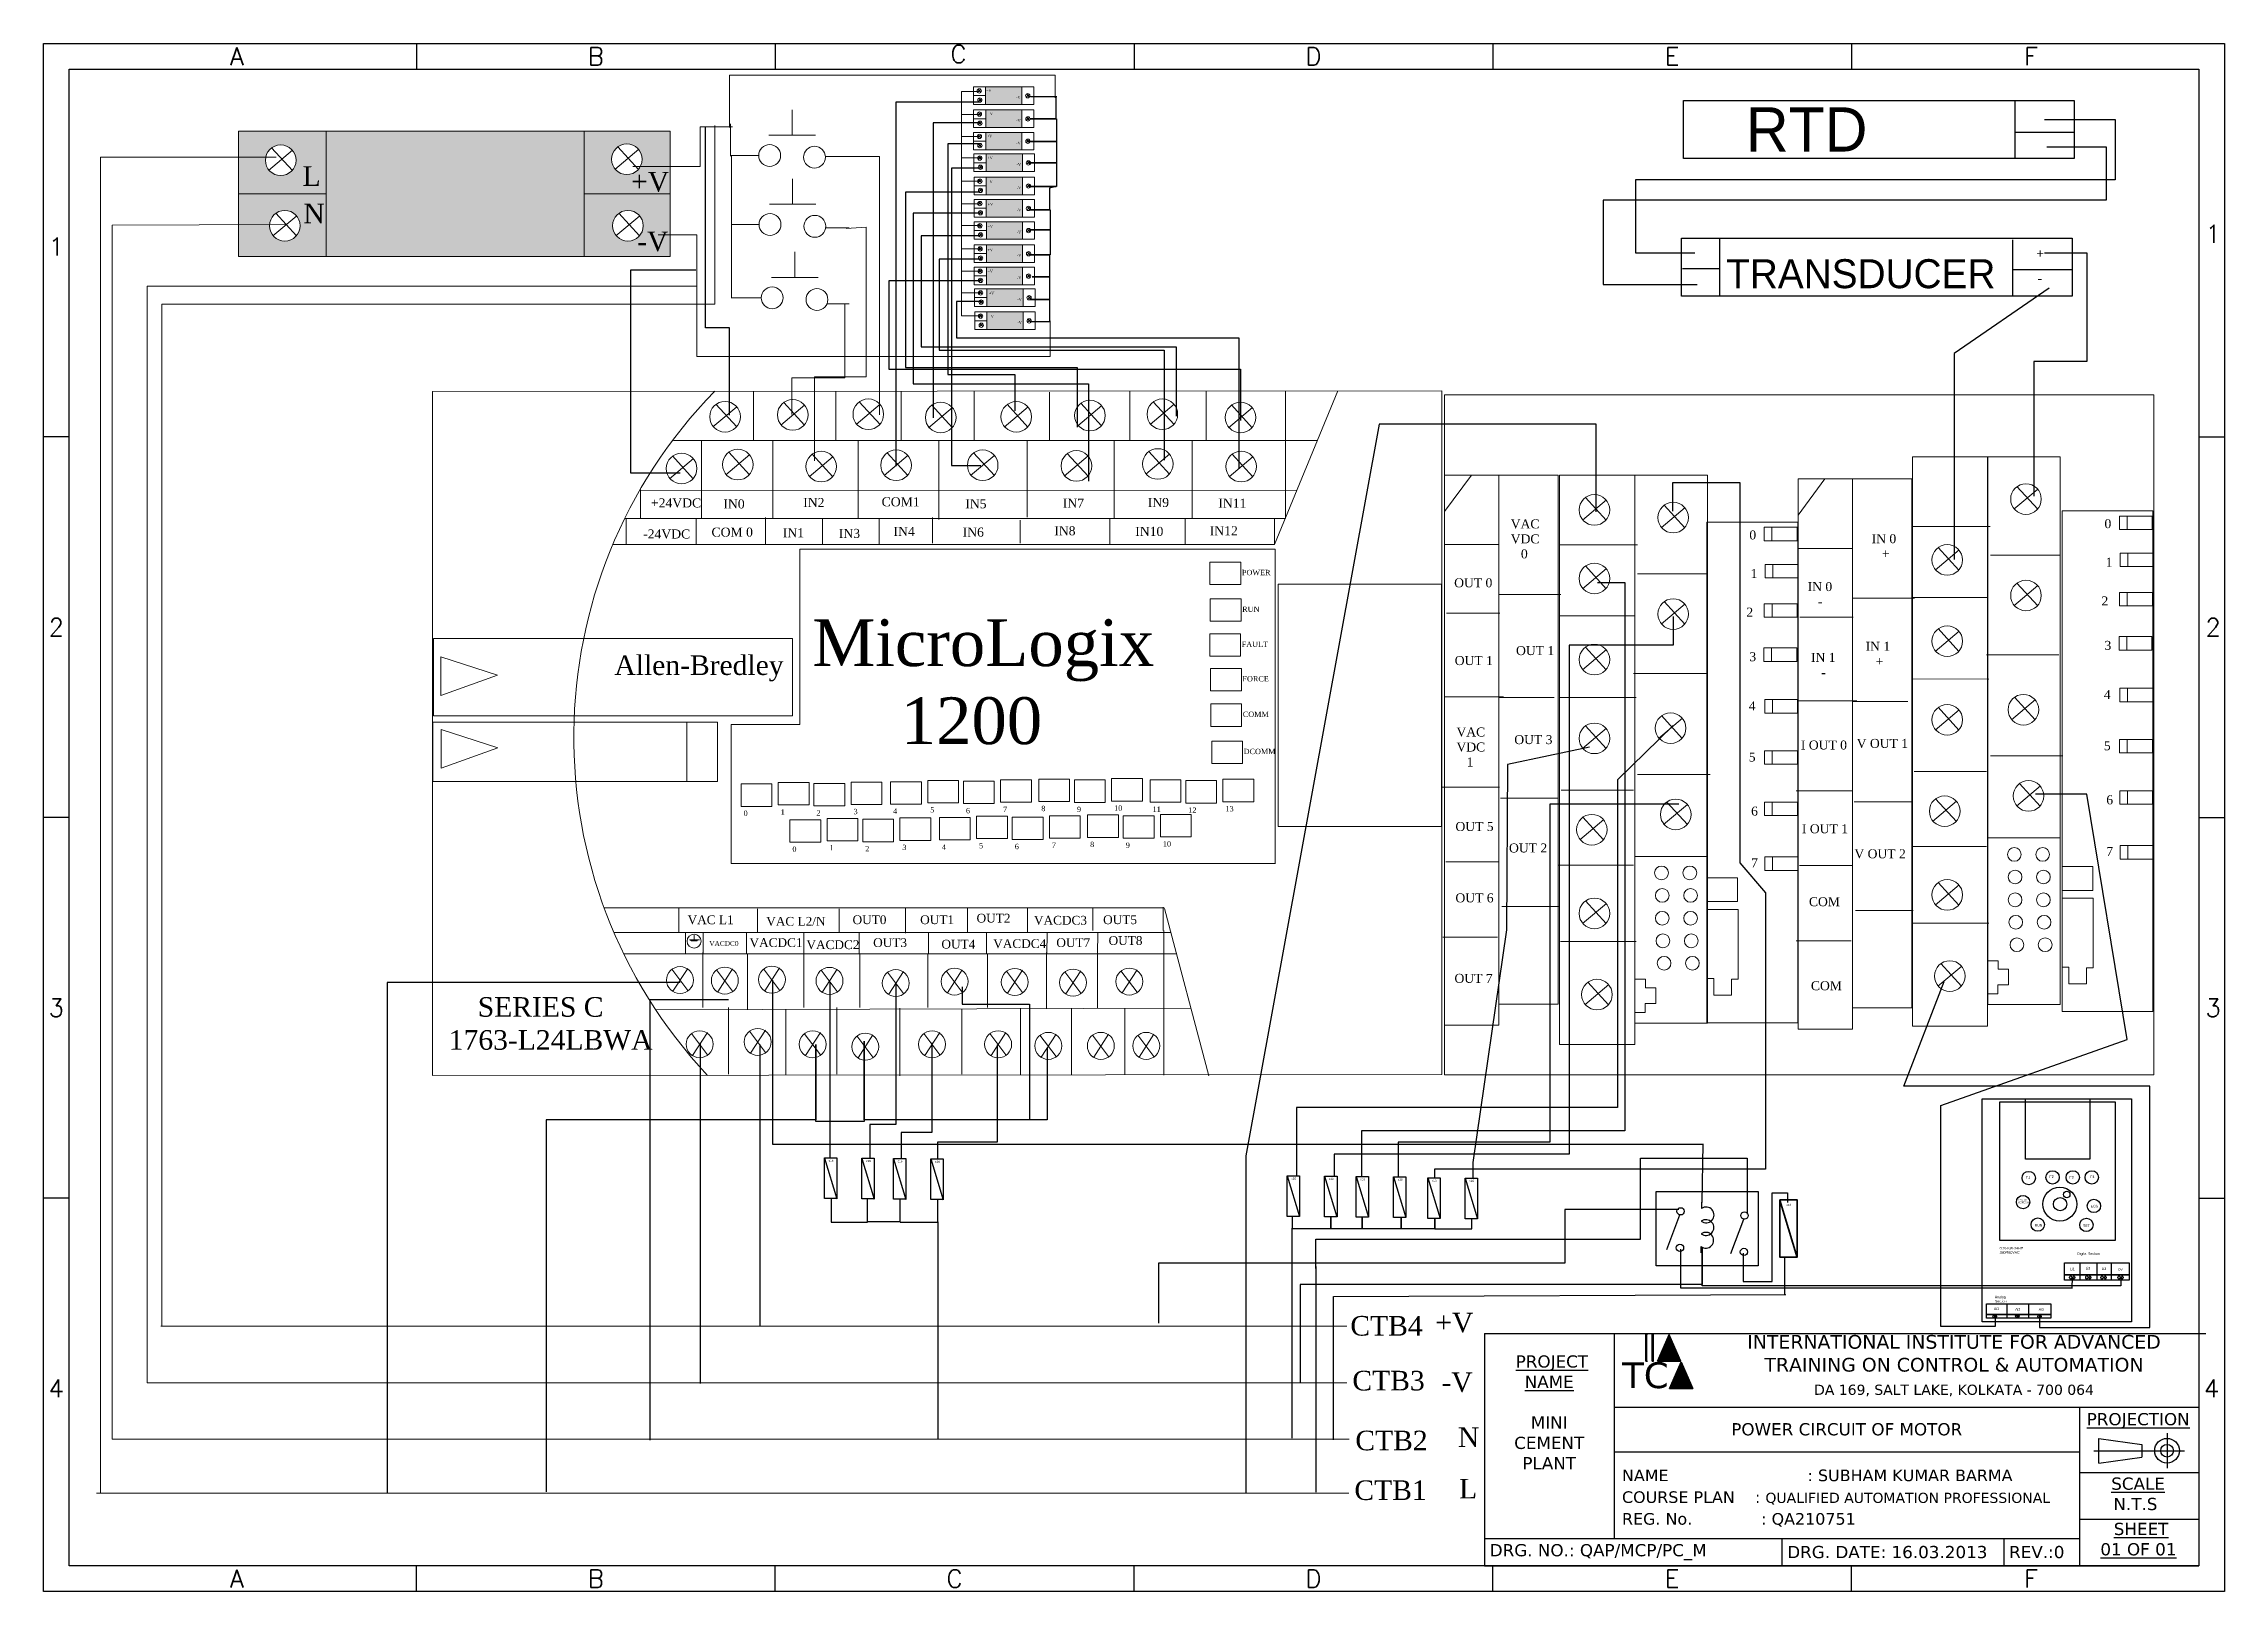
# Model space of a CAD drawing. Header units: millimetres. Extents: x 0 to 63260, y -9015 to 3579.
# Drawn here: x 21900 to 26187, y -9013 to -5970 of the extents above; entities that cross this region are included whole.
import ezdxf
from ezdxf.enums import TextEntityAlignment as Align

# ---------------------------------------------------------------- set-up
doc = ezdxf.new("R2010")
doc.units = ezdxf.units.MM
doc.header["$LTSCALE"] = 10
doc.styles.add('MtXpl_Times_New_Roma', font='times.ttf')
doc.styles.add('style2', font='verdana.ttf')
pattern_1 = [(0, (0, 0), (0, 6.985), [5.08, -1.905]), (90, (0, 0), (-6.985, 4e-16), [5.08, -1.905])]

msp = doc.modelspace()

# ---------------------------------------------------------------- texts
at = {"color": 140, "style": 'style2'}
msp.add_text('TC', height=50.87, dxfattribs=at).set_placement((25048.3, -8613.7), align=Align.CENTER)
at = {"color": 2, "char_height": 35, "attachment_point": 5, "style": 'style2'}
for s, insert, width in [('{\\Fromans|c0;A}', (22279.7, -5995.3), 705.35), ('{\\Fromans|c0;B}', (22985.1, -5995.3), 705.35), ('{\\Fromans|c0;C}', (23698, -5990.8), 705.35), ('{\\Fromans|c0;D}', (24395.8, -5995.3), 705.35), ('{\\Fromans|c0;E}', (25101.1, -5995.3), 705.35), ('\\pxqc;{\\Fromans|c0;F}', (25806.5, -5995.3), 705.35), ('{\\Fromans|c0;1}', (26164.5, -6344.5), 50), ('{\\Fromans|c0;1}', (21924.5, -6369.5), 50), ('{\\Fromans|c0;2}', (21924.5, -7117.7), 50), ('{\\Fromans|c0;2}', (26164.5, -7117.7), 50), ('{\\Fromans|c0;3}', (21924.5, -7866), 50), ('{\\Fromans|c0;3}', (26164.5, -7866), 50), ('{\\Fromans|c0;4}', (21924.5, -8614.2), 50), ('{\\Fromans|c0;4}', (26161.6, -8614.2), 50), ('{\\Fromans|c0;A}', (22279.7, -8988.3), 705.35), ('{\\Fromans|c0;B}', (22985.1, -8988.3), 705.35), ('{\\Fromans|c0;C}', (23690.4, -8988.3), 705.35), ('{\\Fromans|c0;D}', (24395.8, -8988.3), 705.35), ('{\\Fromans|c0;E}', (25101.1, -8988.3), 705.35), ('\\pxqc;{\\Fromans|c0;F}', (25806.5, -8988.3), 705.35)]:
    msp.add_mtext(s, dxfattribs=dict(at, insert=insert, width=width))
at = {"color": 40, "lineweight": 18, "ltscale": 5, "true_color": 0xf8d731, "attachment_point": 1, "style": 'MtXpl_Times_New_Roma'}
for s, width, gutter_width, heights, insert, char_height in [('+V', 248.511, 27, [0], (23752.4, -6059.9), 5.4), ('-V', 248.511, 27, [0], (23811.3, -6073.2), 5.4), ('+V', 248.511, 27, [0], (23755.1, -6105.4), 5.4), ('-V', 248.511, 27, [0], (23811.5, -6118.8), 5.4), ('+V', 248.511, 27, [0], (23753.9, -6149.4), 5.4), ('-V', 248.511, 27, [0], (23811.5, -6162.8), 5.4), ('L', 1772.418, 192.5, [0], (22408.7, -6211.5), 38.5), ('+V', 248.511, 27, [0], (23754.7, -6191.9), 5.4), ('-V', 248.511, 27, [0], (23812.3, -6205.2), 5.4), ('+V', 1772.418, 192.5, [0], (23054.4, -6222.5), 38.5), ('+V', 248.511, 27, [0], (23754.5, -6239.1), 5.4), ('-V', 248.511, 27, [0], (23812.5, -6250.8), 5.4), ('N', 1772.418, 192.5, [0], (22410.2, -6285), 38.5), ('+V', 248.511, 27, [0], (23755.4, -6283.5), 5.4), ('-V', 248.511, 27, [0], (23812.5, -6294.8), 5.4), ('-V', 1772.418, 192.5, [0], (23066.3, -6339.8), 38.5), ('+V', 248.511, 27, [0], (23755.1, -6326.7), 5.4), ('-V', 248.511, 27, [0], (23812.7, -6338.4), 5.4), ('+V', 248.511, 27, [0], (23755.2, -6373.2), 5.4), ('-V', 248.511, 27, [0], (23812.9, -6383.9), 5.4), ('   +', 185.886, 88.5, [0], (25796.9, -6374.1), 17.7), ('+V', 248.511, 27, [0], (23755.1, -6415), 5.4), ('-V', 248.511, 27, [0], (23812.9, -6427.9), 5.4), ('+V', 248.511, 27, [0], (23757.8, -6458.2), 5.4), ('-V', 248.511, 27, [0], (23813.7, -6470.4), 5.4), ('-', 185.886, 88.5, [0], (25819.3, -6422.8), 17.7), ('+V', 248.511, 27, [0], (23756.9, -6503.8), 5.4), ('-V', 248.511, 27, [0], (23813.9, -6515.9), 5.4), ('+24VDC', 81.777, 89, [0], (23093.4, -6864.4), 17.8), ('IN0', 81.777, 89, [0], (23235.9, -6866.4), 17.8), ('IN2', 81.777, 89, [0], (23392.8, -6863.6), 17.8), ('COM1', 81.777, 89, [18.1], (23547, -6862.3), 17.8), ('IN5', 81.777, 89, [0], (23711.4, -6866.1), 17.8), ('IN7', 81.777, 89, [0], (23903.1, -6864.9), 17.8), ('IN9', 81.777, 89, [0], (24070.2, -6863.6), 17.8), ('IN11', 81.777, 89, [0], (24208.7, -6864.9), 17.8), ('-24VDC', 81.777, 89, [0], (23078.1, -6925.5), 17.8), ('COM 0', 81.777, 89, [0], (23212.5, -6921.9), 17.8), ('IN1', 81.777, 89, [0], (23352.7, -6923.1), 17.8), ('IN3', 81.777, 89, [0], (23462.8, -6924.4), 17.8), ('IN4', 81.777, 89, [0], (23570.3, -6920.5), 17.8), ('IN6', 81.777, 89, [0], (23706.2, -6921.8), 17.8), ('IN8', 81.777, 89, [0], (23886.3, -6919.2), 17.8), ('IN10', 81.777, 89, [0], (24045.5, -6920.5), 17.8), ('IN12', 81.777, 89, [0], (24191.9, -6919.2), 17.8), ('VAC\\PVDC\\P   0', 185.886, 88.5, [0], (24783.7, -6905.7), 17.7), ('0', 185.886, 88.5, [0], (25252.8, -6927.5), 17.7), ('IN 0\\P   +', 185.886, 88.5, [0], (25493.2, -6934.9), 17.7), ('0', 185.886, 88.5, [0], (25950.9, -6905.3), 17.7), ('1', 185.886, 88.5, [0], (25953.2, -6981), 17.7), ('POWER', 110.681, 52.7, [0], (24255.2, -7004.9), 10.54), ('OUT 0', 185.886, 88.5, [0], (24672.5, -7021.5), 17.7), ('1', 185.886, 88.5, [0], (25255.1, -7003.2), 17.7), ('IN 0\\P   -', 185.886, 88.5, [0], (25367.4, -7029), 17.7), ('2', 185.886, 88.5, [0], (25945, -7057.1), 17.7), ('MicroLogix\\P     1200', 4236.981, 460.2, [0], (23410.8, -7102.1), 92.04), ('RUN', 110.681, 52.7, [0], (24255.7, -7077), 10.54), ('2', 185.886, 88.5, [0], (25246.9, -7079.3), 17.7), ('FAULT', 110.681, 52.7, [0], (24254.8, -7145.9), 10.54), ('OUT 1', 185.886, 88.5, [0], (24794.1, -7154.8), 17.7), ('IN 1\\P   +', 185.886, 88.5, [0], (25481.3, -7146.4), 17.7), ('3', 185.886, 88.5, [0], (25950.9, -7144.6), 17.7), ('Allen-Bredley', 1772.418, 192.5, [0], (23021.6, -7173.1), 38.503), ('OUT 1', 185.886, 88.5, [0], (24673.6, -7174.4), 17.7), ('3', 185.886, 88.5, [0], (25252.8, -7166.8), 17.7), ('IN 1\\P   -', 185.886, 88.5, [0], (25373.9, -7168.2), 17.7), ('FORCE', 110.681, 52.7, [0], (24256.3, -7213.9), 10.54), ('4', 185.886, 88.5, [0], (25949.7, -7241.4), 17.7), ('COMM', 110.681, 52.7, [0], (24257, -7283.6), 10.54), ('4', 185.886, 88.5, [0], (25251.6, -7263.6), 17.7), ('VAC\\PVDC\\P   1', 185.886, 88.5, [0], (24677, -7314.9), 17.7), ('OUT 3', 185.886, 88.5, [0], (24790.7, -7329.8), 17.7), ('DCOMM', 110.681, 52.7, [0], (24258.6, -7356.7), 10.54), ('5', 185.886, 88.5, [0], (25251.6, -7364.1), 17.7), ('I OUT 0', 185.886, 88.5, [0], (25354.1, -7340.5), 17.7), ('V OUT 1', 185.886, 88.5, [0], (25463.8, -7337.3), 17.7), ('5', 185.886, 88.5, [0], (25949.7, -7341.9), 17.7), ('6', 185.886, 88.5, [0], (25954.5, -7448.2), 17.7), ('0', 110.681, 52.7, [0], (23275.6, -7478.3), 10.5), ('1', 110.681, 52.7, [0], (23348.5, -7475.7), 10.5), ('2', 110.681, 52.7, [0], (23418.8, -7477.4), 10.5), ('3', 110.681, 52.7, [0], (23491.7, -7474.8), 10.5), ('4', 110.681, 52.7, [0], (23569.5, -7474), 10.5), ('5', 110.681, 52.7, [0], (23642.5, -7471.4), 10.5), ('6', 110.681, 52.7, [0], (23712.7, -7473.1), 10.5), ('7', 110.681, 52.7, [0], (23785.7, -7470.5), 10.5), ('8', 110.681, 52.7, [0], (23860.8, -7468.9), 10.5), ('9', 110.681, 52.7, [0], (23931, -7470.6), 10.5), ('10', 110.681, 52.7, [0], (24004, -7468), 10.54), ('11', 110.681, 52.7, [0], (24079.6, -7470.2), 10.54), ('12', 110.681, 52.7, [0], (24149.8, -7471.9), 10.54), ('13', 110.681, 52.7, [0], (24222.8, -7469.3), 10.54), ('OUT 5', 185.886, 88.5, [0], (24675, -7500.7), 17.7), ('6', 185.886, 88.5, [0], (25256.3, -7470.4), 17.7), ('3', 110.681, 52.7, [0], (23587.7, -7545.3), 10.5), ('4', 110.681, 52.7, [0], (23665.5, -7544.5), 10.5), ('5', 110.681, 52.7, [0], (23738.5, -7541.9), 10.5), ('6', 110.681, 52.7, [0], (23808.7, -7543.6), 10.5), ('7', 110.681, 52.7, [0], (23881.6, -7541), 10.5), ('8', 110.681, 52.7, [0], (23956.8, -7539.4), 10.5), ('9', 110.681, 52.7, [0], (24027, -7541.1), 10.5), ('10', 110.681, 52.7, [0], (24099.9, -7538.5), 10.54), ('OUT 2', 185.886, 88.5, [0], (24780.3, -7542.9), 17.7), ('I OUT 1', 185.886, 88.5, [0], (25356.1, -7505.1), 17.7), ('0', 110.681, 52.7, [0], (23371.6, -7548.8), 10.5), ('1', 110.681, 52.7, [0], (23444.5, -7546.2), 10.5), ('2', 110.681, 52.7, [0], (23514.7, -7547.9), 10.5), ('7', 185.886, 88.5, [0], (25256.3, -7571.9), 17.7), ('V OUT 2', 185.886, 88.5, [0], (25459.3, -7554.3), 17.7), ('7', 185.886, 88.5, [0], (25954.5, -7549.7), 17.7), ('OUT 6', 185.886, 88.5, [0], (24675, -7641), 17.7), ('COM', 185.886, 88.5, [0], (25369.9, -7648.5), 17.7), ('VAC L1', 398.283, 86.3, [0], (23165.5, -7684.3), 17.26), ('VAC L2/N', 398.283, 86.3, [0], (23320.1, -7687.3), 17.26), ('OUT0 ', 398.283, 86.3, [0], (23489.8, -7684.2), 17.26), ('OUT1', 398.283, 86.3, [0], (23622.7, -7684.2), 17.26), ('OUT2', 398.283, 86.3, [0], (23733.6, -7681.1), 17.26), ('VACDC3', 398.283, 86.3, [0], (23846.4, -7685.2), 17.26), ('OUT5', 398.283, 86.3, [0], (23982.4, -7684.2), 17.26), ('VACDC0', 216.907, 47, [0], (23208.2, -7734.8), 9.4), ('VACDC1', 398.283, 86.3, [0], (23287.2, -7729.2), 17.26), ('VACDC2', 398.283, 86.3, [0], (23399.1, -7733.3), 17.26), ('OUT3', 398.283, 86.3, [0], (23530.3, -7729.2), 17.26), ('OUT4', 398.283, 86.3, [0], (23664.5, -7732.2), 17.26), ('VACDC4', 398.283, 86.3, [0], (23766.3, -7731.2), 17.26), ('OUT7', 398.283, 86.3, [0], (23890.4, -7729.2), 17.26), ('OUT8', 398.283, 86.3, [0], (23993.1, -7725.1), 17.26), ('OUT 7', 185.886, 88.5, [0], (24673.1, -7799.2), 17.7), ('SERIES C', 1772.418, 192.5, [0], (22753, -7845), 38.5), ('COM', 185.886, 88.5, [0], (25373.8, -7813.7), 17.7), ('1763-L24LBWA', 1772.418, 192.5, [0], (22696, -7909.9), 38.503), ('CTB4', 1772.418, 192.5, [0], (24468.4, -8471.9), 38.5), ('+V', 1772.418, 192.5, [0], (24635.4, -8465.6), 38.5), ('CTB3', 1772.418, 192.5, [0], (24472.4, -8579.7), 38.5), ('-V', 1772.418, 192.5, [0], (24647.4, -8582.9), 38.5), ('CTB2', 1772.418, 192.5, [0], (24478.2, -8697.4), 38.5), ('N', 1772.418, 192.5, [0], (24679.7, -8690.9), 38.5), ('CTB1', 1772.418, 192.5, [0], (24476.3, -8795.1), 38.5), ('L', 1772.418, 192.5, [0], (24682.1, -8792.1), 38.5)]:
    msp.add_mtext_dynamic_manual_height_columns(s, width=width, gutter_width=gutter_width, heights=heights, dxfattribs=dict(at, insert=insert, char_height=char_height))
at = {"color": 175, "lineweight": 30, "ltscale": 5, "true_color": 0x4554a5, "attachment_point": 1}
for s, width, gutter_width, heights, insert, char_height in [('RTD', 7257.685, 434.5, [0], (25246.1, -6095.6), 86.9), ('TRANSDUCER', 4759.92, 284.9, [0], (25207.2, -6394.2), 56.99), ('F1', 17.133, 25, [0], (25796.8, -8196.6), 5), ('F2', 17.133, 25, [0], (25842.9, -8195.3), 5), ('F3', 17.133, 25, [0], (25882.2, -8196.6), 5), ('F4', 17.133, 25, [0], (25923.2, -8195.3), 5), ('SYSTEM\\PREFRESH', 9.989, 14.6, [0], (25782, -8242.3), 2.92), ('ECS', 17.133, 25, [0], (25923.9, -8253.4), 5), ('RUN', 17.133, 25, [0], (25813.8, -8291.2), 5), ('SET', 17.133, 25, [0], (25908.6, -8291.6), 5), ('Li1', 17.133, 25, [0], (25883.2, -8376.9), 5), ('Li2', 17.133, 25, [0], (25913.8, -8375.5), 5), ('Li3', 17.133, 25, [0], (25945.2, -8376.4), 5), ('0V', 5, 25, [5], (25978.3, -8378), 5), ('Analog Section', 17.133, 25, [0], (25735.4, -8432), 5), ('Ai1', 17.133, 25, [0], (25733.5, -8455), 5), ('Ai2', 17.133, 25, [0], (25775.5, -8456.2), 5), ('Ai3', 17.133, 25, [0], (25821.6, -8456.6), 5)]:
    msp.add_mtext_dynamic_manual_height_columns(s, width=width, gutter_width=gutter_width, heights=heights, dxfattribs=dict(at, insert=insert, char_height=char_height))
at = {"color": 240, "lineweight": 25, "ltscale": 5, "true_color": 0xed1f24, "char_height": 4.14, "attachment_point": 1}
for insert in [(23442.9, -8164.3), (23516.6, -8165), (23578.5, -8165.6), (23652.1, -8166.3), (24352.5, -8199.5), (24426.1, -8200.2), (24488, -8200.8), (24561.7, -8201.5), (24628.9, -8203.5), (24702.5, -8204.1), (25326, -8251.4)]:
    msp.add_mtext_dynamic_manual_height_columns('c16', width=14.058, gutter_width=20.7, heights=[0], dxfattribs=dict(at, insert=insert))
at = {"color": 175, "lineweight": 30, "true_color": 0x4554a5, "char_height": 5, "width": 65.625, "attachment_point": 1}
for s, insert in [('0.76 KW-34HP\\P380/480VAC', (25744.8, -8336.1)), ('Digital Section', (25897.5, -8346.7))]:
    msp.add_mtext(s, dxfattribs=dict(at, insert=insert))
at = {"color": 140, "width": 963.119, "attachment_point": 2, "style": 'style2'}
for s, insert, char_height in [('INTERNATIONAL INSTITUTE FOR ADVANCED\\PTRAINING ON CONTROL & AUTOMATION', (25655.1, -8509.2), 27), ('DA 169, SALT LAKE, KOLKATA - 700 064', (25655.1, -8606.9), 20)]:
    msp.add_mtext(s, dxfattribs=dict(at, insert=insert, char_height=char_height))
at = {"color": 211, "char_height": 24, "style": 'style2'}
for s, insert, width, attachment_point in [('\\pxqc;\\P {\\LPROJECT\\PNAME} \\P\\PMINI\\PCEMENT\\PPLANT', (24731.9, -8641.3), 254.85, 4), ('\\pxqc;POWER CIRCUIT OF MOTOR', (25444.2, -8694.8), 914.86, 5), ('\\pxqc;{\\LPROJECTION} ', (26017.2, -8678), 235, 5), (' {\\LSCALE} \\PN.T.S\\P ', (26011.7, -8841.7), 235, 5), (' {\\LSHEET\\P01 OF 01\\P} ', (26017.6, -8930.7), 235, 5), (' DRG. NO.: QAP/MCP/PC_M', (24731.9, -8936.2), 579.277, 4), (' DRG. DATE: 16.03.2013', (25316.8, -8936.2), 457.43, 4), (' REV.:0 ', (25753, -8936.2), 457.43, 4)]:
    msp.add_mtext(s, dxfattribs=dict(at, insert=insert, width=width, attachment_point=attachment_point))
at = {"color": 211, "insert": (24911.2, -8830), "char_height": 22.8, "width": 1173.883, "attachment_point": 4, "line_spacing_factor": 1.125, "style": 'style2'}
msp.add_mtext('^INAME^I^I^I: SUBHAM KUMAR BARMA\\P^ICOURSE PLAN    : {\\H0.87719x;QUALIFIED AUTOMATION PROFESSIONAL}              \\P^IREG. No.^I^I: QA210751', dxfattribs=at)

# ---------------------------------------------------------------- blocks, each defined once
blk = doc.blocks.new('Inductor')
at = {"color": 7}
for p, q in [((0, 0), (0.05, 0)), ((0.35, 0), (0.4, 0))]:
    blk.add_line(p, q, dxfattribs=at)
for centre in [(0.1, 0.0375), (0.2, 0.0375), (0.3, 0.0375)]:
    blk.add_arc(centre, 0.0625, 323.1301, 216.8699, dxfattribs=at)
blk = doc.blocks.new('Switch - SPST Open')
at = {"color": 7}
blk.add_line((0.027156, -0.00762), (0.264557, -0.092586), dxfattribs=at)
for centre in [(0, 0), (0.25, 0)]:
    blk.add_circle(centre, 0.025, dxfattribs=at)

# ---------------------------------------------------------------- hatches: boundary and pattern name
at = {"lineweight": 18, "ltscale": 5, "true_color": 0x293189}
h = msp.add_hatch(dxfattribs=at)
h.set_pattern_fill('ANGLE', color=177, scale=0.14021)
h.set_pattern_definition([(0, (20602.9981, -5194.0208), (0, 0.97936878), [0.7122682, -0.26710058]), (90, (20602.9981, -5194.0208), (-0.97936878, 6e-17), [0.7122682, -0.26710058])])
h.paths.add_polyline_path([(23751.4, -6055.2), (23751.4, -6089.8), (23822.5, -6089.8), (23822.5, -6055.2)])
h = msp.add_hatch(dxfattribs=at)
h.set_pattern_fill('ANGLE', color=177, scale=0.14021)
h.set_pattern_definition([(0, (20603.2092, -5239.5867), (0, 0.97936878), [0.7122682, -0.26710058]), (90, (20603.2092, -5239.5867), (-0.97936878, 6e-17), [0.7122682, -0.26710058])])
h.paths.add_polyline_path([(23751.6, -6100.8), (23751.6, -6135.4), (23822.7, -6135.4), (23822.7, -6100.8)])
at = {"lineweight": 18, "ltscale": 5, "true_color": 0xf1eb1f}
h = msp.add_hatch(dxfattribs=at)
h.set_pattern_fill('ANGLE', color=2)
h.set_pattern_definition(pattern_1)
h.paths.add_polyline_path([(22454.7, -6142.2), (22282.9, -6142.2), (22282.9, -6265.6), (22454.7, -6265.6)])
h.paths.add_polyline_path([(22335.5, -6199.7, -1), (22395.7, -6199.7, -1)], flags=16)
h.paths.add_polyline_path([(22454.7, -6265.6), (22282.9, -6265.6), (22282.9, -6388.9), (22454.7, -6388.9)])
h.paths.add_polyline_path([(22403.8, -6328.4, -1), (22343.5, -6328.4, -1)], flags=16)
h.paths.add_polyline_path([(23131.1, -6142.2), (22962, -6142.2), (22962, -6265.5), (23131.1, -6265.6)])
h.paths.add_polyline_path([(23016, -6197.7, -1), (23076.3, -6197.7, -1)], flags=16)
h.paths.add_polyline_path([(23131.1, -6265.6), (22962, -6265.5), (22962, -6388.9), (23131.1, -6388.9)])
h.paths.add_polyline_path([(23078.3, -6328.4, -1), (23018, -6328.4, -1)], flags=16)
h.paths.add_polyline_path([(22398, -6272), (22452, -6272), (22452, -6189.7), (22398, -6189.7)], flags=9)
h.paths.add_polyline_path([(22399.8, -6345.4), (22460.9, -6345.4), (22460.9, -6263.2), (22399.8, -6263.2)], flags=9)
h.paths.add_polyline_path([(23043.7, -6282.9), (23136.1, -6282.9), (23136.1, -6200.7), (23043.7, -6200.7)], flags=9)
h.paths.add_polyline_path([(23054.4, -6400.3), (23133.7, -6400.3), (23133.7, -6318.1), (23054.4, -6318.1)], flags=9)
at = {"lineweight": 18, "ltscale": 5, "true_color": 0x293189}
h = msp.add_hatch(dxfattribs=at)
h.set_pattern_fill('ANGLE', color=177)
h.set_pattern_definition(pattern_1)
h.paths.add_polyline_path([(22962, -6142.2), (22454.7, -6142.2), (22454.7, -6388.9), (22962, -6388.9)])
h = msp.add_hatch(dxfattribs=at)
h.set_pattern_fill('ANGLE', color=177, scale=0.14021)
h.set_pattern_definition([(0, (20603.2092, -5283.5813), (0, 0.97936878), [0.7122682, -0.26710058]), (90, (20603.2092, -5283.5813), (-0.97936878, 6e-17), [0.7122682, -0.26710058])])
h.paths.add_polyline_path([(23751.6, -6144.8), (23751.6, -6179.4), (23822.7, -6179.4), (23822.7, -6144.8)])
h = msp.add_hatch(dxfattribs=at)
h.set_pattern_fill('ANGLE', color=177, scale=0.14021)
h.set_pattern_definition([(0, (20604.0727, -5326.0044), (0, 0.97936878), [0.7122682, -0.26710058]), (90, (20604.0727, -5326.0044), (-0.97936878, 6e-17), [0.7122682, -0.26710058])])
h.paths.add_polyline_path([(23752.5, -6187.2), (23752.5, -6221.8), (23823.6, -6221.8), (23823.6, -6187.2)])
h = msp.add_hatch(dxfattribs=at)
h.set_pattern_fill('ANGLE', color=177, scale=0.14021)
h.set_pattern_definition([(0, (20604.28375, -5371.5703), (0, 0.97936878), [0.7122682, -0.26710058]), (90, (20604.28375, -5371.5703), (-0.97936878, 6e-17), [0.7122682, -0.26710058])])
h.paths.add_polyline_path([(23752.7, -6232.8), (23752.7, -6267.4), (23823.8, -6267.4), (23823.8, -6232.8)])
h = msp.add_hatch(dxfattribs=at)
h.set_pattern_fill('ANGLE', color=177, scale=0.14021)
h.set_pattern_definition([(0, (20604.28375, -5415.5648), (0, 0.97936878), [0.7122682, -0.26710058]), (90, (20604.28375, -5415.5648), (-0.97936878, 6e-17), [0.7122682, -0.26710058])])
h.paths.add_polyline_path([(23752.7, -6276.8), (23752.7, -6311.4), (23823.8, -6311.4), (23823.8, -6276.8)])
h = msp.add_hatch(dxfattribs=at)
h.set_pattern_fill('ANGLE', color=177, scale=0.14021)
h.set_pattern_definition([(0, (20604.4013, -5459.1725), (0, 0.97936878), [0.7122682, -0.26710058]), (90, (20604.4013, -5459.1725), (-0.97936878, 6e-17), [0.7122682, -0.26710058])])
h.paths.add_polyline_path([(23752.8, -6320.4), (23752.8, -6355), (23823.9, -6355), (23823.9, -6320.4)])
h = msp.add_hatch(dxfattribs=at)
h.set_pattern_fill('ANGLE', color=177, scale=0.14021)
h.set_pattern_definition([(0, (20604.6124, -5504.7384), (0, 0.97936878), [0.7122682, -0.26710058]), (90, (20604.6124, -5504.7384), (-0.97936878, 6e-17), [0.7122682, -0.26710058])])
h.paths.add_polyline_path([(23753, -6365.9), (23753, -6400.5), (23824.1, -6400.5), (23824.1, -6365.9)])
h = msp.add_hatch(dxfattribs=at)
h.set_pattern_fill('ANGLE', color=177, scale=0.14021)
h.set_pattern_definition([(0, (20604.6124, -5548.7329), (0, 0.97936878), [0.7122682, -0.26710058]), (90, (20604.6124, -5548.7329), (-0.97936878, 6e-17), [0.7122682, -0.26710058])])
h.paths.add_polyline_path([(23753, -6409.9), (23753, -6444.5), (23824.1, -6444.5), (23824.1, -6409.9)])
h = msp.add_hatch(dxfattribs=at)
h.set_pattern_fill('ANGLE', color=177, scale=0.14021)
h.set_pattern_definition([(0, (20605.4759, -5591.156), (0, 0.97936878), [0.7122682, -0.26710058]), (90, (20605.4759, -5591.156), (-0.97936878, 6e-17), [0.7122682, -0.26710058])])
h.paths.add_polyline_path([(23753.9, -6452.4), (23753.9, -6486.9), (23825, -6486.9), (23825, -6452.4)])
h = msp.add_hatch(dxfattribs=at)
h.set_pattern_fill('ANGLE', color=177, scale=0.14021)
h.set_pattern_definition([(0, (20605.68695, -5636.722), (0, 0.97936878), [0.7122682, -0.26710058]), (90, (20605.68695, -5636.722), (-0.97936878, 6e-17), [0.7122682, -0.26710058])])
h.paths.add_polyline_path([(23754.1, -6497.9), (23754.1, -6532.5), (23825.2, -6532.5), (23825.2, -6497.9)])
h = msp.add_hatch(color=140)
h.paths.add_polyline_path([(25052.4, -8508.6), (25049.4, -8508.6), (25049.4, -8561), (25052.4, -8561)])
h.paths.add_polyline_path([(25064.6, -8508.6), (25061.6, -8508.6), (25061.6, -8561), (25064.6, -8561)])
for color, points in [(2, [(25095.2, -8508.6), (25072.2, -8561), (25118.3, -8561)]), (1, [(25118.7, -8561.9), (25095.7, -8614.2), (25141.7, -8614.2)])]:
    msp.add_hatch(color=color).paths.add_polyline_path(points)

# ---------------------------------------------------------------- linework, layer by layer
at = {"color": 6}
for p, q in [((22632.4, -5970.3), (22632.4, -6020.3)), ((23337.7, -5970.3), (23337.7, -6020.3)), ((24043.1, -5970.3), (24043.1, -6020.3)), ((24748.4, -5970.3), (24748.4, -6020.3)), ((25453.8, -5970.3), (25453.8, -6020.3)), ((21949.5, -6743.6), (21899.5, -6743.6)), ((26136.6, -6743.6), (26186.4, -6743.6)), ((21949.5, -7491.8), (21899.5, -7491.8)), ((26136.6, -7491.8), (26186.6, -7491.8)), ((21949.5, -8240.1), (21899.5, -8240.1)), ((26136.6, -8240.1), (26186.6, -8240.1)), ((22632.4, -9013.3), (22632.4, -8963.3)), ((23337.7, -9013.3), (23337.7, -8963.3)), ((24043.1, -9013.3), (24043.1, -8963.3)), ((24748.4, -9013.3), (24748.4, -8963.3)), ((25453.8, -9013.3), (25453.8, -8963.3))]:
    msp.add_line(p, q, dxfattribs=at)
at = {"color": 2, "lineweight": 20, "ltscale": 5, "true_color": 0xf1eb1f}
for p, q in [((23888.2, -6032.1), (23247.9, -6032.1)), ((23247.9, -6032.1), (23247.9, -6135.5)), ((23888.2, -6076.9), (23888.2, -6032.1)), ((23738.6, -6064.4), (23703.7, -6064.4)), ((23703.7, -6064.4), (23703.7, -6505.7)), ((23739.4, -6109.6), (23703.7, -6109.6)), ((23190.3, -6212.2), (23190.3, -6134.1)), ((23219.3, -6482.4), (23219.3, -6131.4)), ((23739.8, -6152.8), (23703.7, -6152.8)), ((22011.3, -8820.8), (22011.3, -6193.9)), ((22011.3, -6193.9), (22357, -6193.9)), ((23057.9, -6212.2), (23190.3, -6212.2)), ((23475.2, -6192.2), (23542.5, -6192.2)), ((23542.5, -6192.2), (23542.5, -6700.3)), ((23739.8, -6194.9), (23703.7, -6194.9)), ((23741.5, -6240.6), (23703.2, -6240.6)), ((23740.5, -6285.3), (23703.3, -6285.3)), ((22034.6, -6327), (22376.3, -6326.1)), ((22034.6, -8714.2), (22034.6, -6327)), ((23477, -6333.5), (23516.6, -6331)), ((23516.6, -6331), (23516.6, -6625.2)), ((23740.5, -6327.9), (23703.3, -6327.9)), ((23183.5, -6346), (23107.6, -6346)), ((23183.5, -6585.2), (23183.5, -6346)), ((23740.5, -6373.5), (23703.7, -6373.5)), ((23740.5, -6417.8), (23703.3, -6417.8)), ((22103, -8603), (22103, -6447.3)), ((22103, -6447.3), (23183.8, -6447.3)), ((23741.3, -6460.3), (23703.3, -6460.3)), ((22132.1, -8491.5), (22132.1, -6482.4)), ((22132.1, -6482.4), (23219.3, -6482.4)), ((23474.5, -6481.8), (23474.5, -6627.7)), ((23741.3, -6505.7), (23703.7, -6505.7)), ((23878.5, -6515.6), (23878.5, -6585.2)), ((23878.5, -6585.2), (23183.5, -6585.2)), ((23474.5, -6627.7), (23370.6, -6627.7)), ((23370.6, -6627.7), (23370.6, -6699.4)), ((23516.6, -6625.2), (23415.2, -6625.2)), ((23415.2, -6625.2), (23415.2, -6790.9)), ((24461.5, -8491.9), (22129.9, -8491.9)), ((24461.5, -8603), (22103, -8603)), ((24466.3, -8714.2), (22034.6, -8714.2)), ((24465.1, -8819.9), (22003.5, -8819.9))]:
    msp.add_line(p, q, dxfattribs=at)
at = {"color": 240, "lineweight": 25, "ltscale": 5, "true_color": 0xed1f24}
for p, q in [((23740.5, -6085.3), (23575, -6085.3)), ((23575, -6085.3), (23575, -6801.3)), ((23738.8, -6126.4), (23648.3, -6126.4)), ((23648.3, -6126.4), (23648.3, -6706)), ((23200.9, -6528.9), (23200.9, -6134.5)), ((23737.1, -6167.3), (23677.3, -6167.3)), ((23677.3, -6167.3), (23677.3, -6620.7)), ((23742.2, -6215), (23684.2, -6215)), ((23684.2, -6215), (23684.2, -6799.7)), ((23738.8, -6262.7), (23593.7, -6262.7)), ((23593.7, -6262.7), (23593.7, -6607.1)), ((23740.5, -6303.7), (23609.1, -6303.7)), ((23609.1, -6303.7), (23609.1, -6639.5)), ((23740.5, -6348), (23624.4, -6348)), ((23624.4, -6348), (23624.4, -6566.2)), ((23053.6, -6815), (23053.6, -6415)), ((23053.6, -6415), (23181.5, -6415)), ((23743.9, -6394), (23660.3, -6394)), ((23660.3, -6394), (23660.3, -6573)), ((23742.2, -6436.6), (23561.3, -6436.6)), ((23561.3, -6436.6), (23561.3, -6610.5)), ((23742.2, -6477.5), (23694.4, -6477.5)), ((23694.4, -6477.5), (23694.4, -6549.1)), ((23248.2, -6528.9), (23200.9, -6528.9)), ((23248.2, -6701.1), (23248.2, -6528.9)), ((23694.4, -6549.1), (24249, -6549.1)), ((24249, -6549.1), (24249, -6804.8)), ((23624.4, -6566.2), (24126.1, -6566.2)), ((23660.3, -6573), (24102.2, -6573)), ((24102.2, -6573), (24102.2, -6789.5)), ((24126.1, -6566.2), (24126.1, -6702.6)), ((23561.3, -6610.5), (24252.4, -6610.5)), ((23593.7, -6607.1), (23931.6, -6607.1)), ((23609.1, -6639.5), (23953.8, -6639.5)), ((23677.3, -6620.7), (23808.7, -6620.7)), ((23808.7, -6620.7), (23808.7, -6692.3)), ((23931.6, -6607.1), (23931.6, -6724.7)), ((23953.8, -6639.5), (23953.8, -6830.4)), ((24252.4, -6610.5), (24252.4, -6711.1)), ((23150.9, -6815), (23053.6, -6815)), ((23684.2, -6799.7), (23742.2, -6799.7)), ((23445, -7816.4), (23445, -8161.2)), ((23574.7, -7818.9), (23574.7, -8095.6)), ((23645.7, -7935), (23645.7, -8111.3)), ((23774.3, -7938.8), (23774.3, -8130.2)), ((23574.7, -8095.6), (23523.6, -8095.6)), ((23523.6, -8095.6), (23523.6, -8161.8)), ((23645.7, -8111.3), (23585.5, -8111.3)), ((23585.5, -8111.3), (23585.5, -8162.5)), ((23774.3, -8130.2), (23656.7, -8130.2)), ((23656.8, -8130.2), (23656.8, -8163.1)), ((23434.7, -8161.3), (23459, -8241.3)), ((23508.3, -8162), (23532.6, -8242)), ((23570.2, -8162.6), (23594.6, -8242.6)), ((23643.9, -8163.2), (23668.2, -8243.2)), ((24344.2, -8196.5), (24368.5, -8276.5)), ((24417.8, -8197.2), (24442.1, -8277.2)), ((24479.8, -8197.8), (24504.1, -8277.8)), ((24553.4, -8198.5), (24577.7, -8278.5)), ((24620.6, -8200.5), (24645, -8280.5)), ((24694.2, -8201.1), (24718.6, -8281.1)), ((23447.5, -8241.4), (23447.5, -8287.1)), ((23657.5, -8287.1), (23657.5, -8244)), ((23447.5, -8287.1), (23519.2, -8287.1)), ((23519.2, -8286.3), (23583.2, -8286.3)), ((23583.2, -8287.1), (23657.5, -8287.1)), ((23657.4, -8286.6), (23657.4, -8714.2))]:
    msp.add_line(p, q, dxfattribs=at)
at = {"color": 40, "lineweight": 18, "ltscale": 5, "true_color": 0xf8d731}
for p, q in [((23727.3, -6072.5), (23751.4, -6072.5)), ((23735.6, -6066.1), (23742.2, -6060.5)), ((23736.4, -6059.8), (23742.1, -6066.1)), ((23736.7, -6084.1), (23743.3, -6078.6)), ((23737.5, -6077.9), (23743.2, -6084.1)), ((23751.4, -6055.2), (23751.4, -6089.8)), ((23822.5, -6055.1), (23822.5, -6089.9)), ((23831, -6075.6), (23837.6, -6070)), ((23831.8, -6069.3), (23837.5, -6075.6)), ((23250.1, -6191.8), (23250.1, -6128)), ((23371.2, -6150.2), (23371.2, -6100.3)), ((23727.5, -6118.1), (23751.6, -6118.1)), ((23735.8, -6111.7), (23742.4, -6106.1)), ((23736.6, -6105.4), (23742.3, -6111.7)), ((23736.9, -6129.7), (23743.5, -6124.1)), ((23737.7, -6123.4), (23743.5, -6129.7)), ((23751.6, -6100.8), (23751.6, -6135.4)), ((23822.7, -6100.7), (23822.7, -6135.4)), ((23831.2, -6121.2), (23837.8, -6115.6)), ((23832, -6114.9), (23837.7, -6121.2)), ((22454.7, -6142.2), (22454.7, -6388.9)), ((22962, -6141.6), (22962, -6389.4)), ((23028.3, -6173), (23069.2, -6217.8)), ((23253.6, -6134.1), (23189.9, -6134.1)), ((23325.5, -6150.2), (23417, -6150.2)), ((23727.5, -6162.1), (23751.6, -6162.1)), ((23735.8, -6155.7), (23742.4, -6150.1)), ((23736.6, -6149.4), (23742.3, -6155.7)), ((23736.9, -6173.7), (23743.5, -6168.1)), ((23737.7, -6167.4), (23743.5, -6173.7)), ((23751.6, -6144.8), (23751.6, -6179.4)), ((23822.7, -6144.7), (23822.7, -6179.4)), ((23831.2, -6165.2), (23837.8, -6159.6)), ((23832, -6158.9), (23837.7, -6165.2)), ((22341.9, -6219.8), (22389.1, -6180)), ((22347.8, -6175), (22388.6, -6219.8)), ((23022.4, -6217.8), (23069.7, -6177.9)), ((23305.4, -6190.3), (23250.9, -6190.3)), ((23251.9, -6189.5), (23251.9, -6470.1)), ((23728.4, -6204.5), (23752.5, -6204.5)), ((23736.6, -6198.1), (23743.3, -6192.5)), ((23737.5, -6191.8), (23743.2, -6198.1)), ((23737.8, -6216.1), (23744.4, -6210.5)), ((23738.6, -6209.9), (23744.3, -6216.1)), ((23752.5, -6187.2), (23752.5, -6221.8)), ((23823.6, -6187.1), (23823.6, -6221.9)), ((23832, -6207.6), (23838.7, -6202)), ((23832.9, -6201.3), (23838.6, -6207.6)), ((23372, -6285.9), (23372, -6236)), ((23728.6, -6250.1), (23752.7, -6250.1)), ((23736.8, -6243.6), (23743.5, -6238.1)), ((23737.7, -6237.4), (23743.4, -6243.6)), ((23738, -6261.7), (23744.6, -6256.1)), ((23738.8, -6255.4), (23744.5, -6261.7)), ((23752.7, -6232.8), (23752.7, -6267.4)), ((23823.8, -6232.7), (23823.8, -6267.4)), ((23832.2, -6253.2), (23838.9, -6247.6)), ((23833.1, -6246.9), (23838.8, -6253.2)), ((22282.9, -6265.6), (22454.7, -6265.6)), ((22962, -6265.5), (23131.1, -6265.6)), ((23326.2, -6285.9), (23417.7, -6285.9)), ((23728.6, -6294.1), (23752.7, -6294.1)), ((23736.8, -6287.6), (23743.5, -6282.1)), ((23737.7, -6281.4), (23743.4, -6287.6)), ((23738, -6305.7), (23744.6, -6300.1)), ((23738.8, -6299.4), (23744.5, -6305.7)), ((23752.7, -6276.8), (23752.7, -6311.4)), ((23823.8, -6276.7), (23823.8, -6311.4)), ((23832.2, -6297.2), (23838.9, -6291.6)), ((23833.1, -6290.9), (23838.8, -6297.2)), ((22349.9, -6348.5), (22397.2, -6308.7)), ((22355.8, -6303.8), (22396.7, -6348.5)), ((23024.4, -6348.5), (23071.7, -6308.7)), ((23030.3, -6303.8), (23071.2, -6348.5)), ((23306.1, -6326), (23252.1, -6326)), ((23728.7, -6337.7), (23752.8, -6337.7)), ((23737, -6331.2), (23743.6, -6325.7)), ((23737.8, -6325), (23743.5, -6331.2)), ((23738.1, -6349.3), (23744.7, -6343.7)), ((23738.9, -6343), (23744.6, -6349.3)), ((23752.8, -6320.4), (23752.8, -6355)), ((23823.9, -6320.3), (23823.9, -6355)), ((23832.4, -6340.8), (23839, -6335.2)), ((23833.2, -6334.5), (23838.9, -6340.8)), ((23376.1, -6429.9), (23376.1, -6380)), ((23728.9, -6383.2), (23753, -6383.2)), ((23737.2, -6376.8), (23743.8, -6371.2)), ((23738, -6370.5), (23743.7, -6376.8)), ((23753, -6365.9), (23753, -6400.5)), ((23824.1, -6365.9), (23824.1, -6400.6)), ((23832.6, -6386.3), (23839.2, -6380.7)), ((23833.4, -6380.1), (23839.1, -6386.3)), ((23330.4, -6429.9), (23421.9, -6429.9)), ((23728.9, -6427.2), (23753, -6427.2)), ((23737.2, -6420.8), (23743.8, -6415.2)), ((23738, -6414.5), (23743.7, -6420.8)), ((23738.3, -6394.9), (23744.9, -6389.3)), ((23739.1, -6388.6), (23744.9, -6394.9)), ((23753, -6409.9), (23753, -6444.5)), ((23824.1, -6409.8), (23824.1, -6444.6)), ((23832.6, -6430.3), (23839.2, -6424.7)), ((23833.4, -6424), (23839.1, -6430.3)), ((23310.3, -6470), (23250.9, -6470)), ((23729.8, -6469.7), (23753.9, -6469.7)), ((23738, -6463.2), (23744.7, -6457.6)), ((23738.3, -6438.9), (23744.9, -6433.3)), ((23738.9, -6457), (23744.6, -6463.2)), ((23739.1, -6432.6), (23744.9, -6438.9)), ((23753.9, -6452.4), (23753.9, -6486.9)), ((23825, -6452.3), (23825, -6487)), ((23833.4, -6472.7), (23840.1, -6467.2)), ((23834.3, -6466.5), (23840, -6472.7)), ((23730, -6515.2), (23754.1, -6515.2)), ((23738.2, -6508.8), (23744.9, -6503.2)), ((23739.1, -6502.5), (23744.8, -6508.8)), ((23739.2, -6481.3), (23745.8, -6475.7)), ((23740, -6475), (23745.7, -6481.3)), ((23754.1, -6497.9), (23754.1, -6532.5)), ((23825.2, -6497.8), (23825.2, -6532.6)), ((23833.6, -6518.3), (23840.3, -6512.7)), ((23834.5, -6512), (23840.2, -6518.3)), ((23739.4, -6526.8), (23746, -6521.3)), ((23740.2, -6520.6), (23745.9, -6526.8)), ((23215.4, -6724), (23262.6, -6684.2)), ((23221.3, -6679.3), (23262.1, -6724)), ((23295.2, -6654.1), (23295.2, -6750)), ((23348.5, -6720.4), (23395.7, -6680.6)), ((23354.4, -6675.7), (23395.2, -6720.4)), ((23457.1, -6654.1), (23457.1, -6750)), ((23497.1, -6719.2), (23544.3, -6679.3)), ((23503, -6674.4), (23543.8, -6719.2)), ((23585.5, -6654.1), (23585.5, -6751.2)), ((23639.4, -6725.5), (23686.6, -6685.7)), ((23645.3, -6680.8), (23686.1, -6725.5)), ((23788, -6724.2), (23835.2, -6684.4)), ((23793.9, -6679.5), (23834.7, -6724.2)), ((23877, -6655.4), (23877, -6750)), ((23932.8, -6721.7), (23980, -6681.9)), ((23938.7, -6677), (23979.5, -6721.7)), ((24035.2, -6654.1), (24035.2, -6750)), ((24075.1, -6719.2), (24122.3, -6679.3)), ((24081, -6674.4), (24121.8, -6719.2)), ((24228.8, -6725.5), (24276, -6685.7)), ((24234.7, -6680.8), (24275.5, -6725.5)), ((24319.3, -6954.8), (24443.6, -6653.1)), ((24340.8, -6903.7), (24340.8, -6653.7)), ((23138, -6750.8), (24403.4, -6750.8)), ((23193.1, -6750.7), (23193.1, -6903.5)), ((23246.4, -6773.4), (23287.2, -6818.1)), ((23332.8, -6751.2), (23332.8, -6904.7)), ((23501.1, -6751.2), (23501.1, -6904)), ((23659.4, -6750.7), (23659.4, -6906.2)), ((23832.9, -6751.2), (23832.9, -6901.6)), ((24003.9, -6751.7), (24003.9, -6904.5)), ((24072.1, -6772.1), (24112.9, -6816.9)), ((24157.3, -6750.7), (24157.3, -6903.3)), ((23130, -6825.8), (23177.2, -6785.9)), ((23135.9, -6781), (23176.7, -6825.8)), ((23240.5, -6818.1), (23287.7, -6778.3)), ((23404.4, -6822), (23451.6, -6782.1)), ((23410.3, -6777.2), (23451.1, -6822)), ((23551.7, -6819.4), (23598.9, -6779.6)), ((23557.6, -6774.7), (23598.4, -6819.4)), ((23721.9, -6819.4), (23769.2, -6779.6)), ((23727.8, -6774.7), (23768.7, -6819.4)), ((23906.1, -6820.7), (23953.3, -6780.9)), ((23912, -6776), (23952.8, -6820.7)), ((24066.2, -6816.9), (24113.4, -6777.1)), ((24230, -6822), (24277.2, -6782.1)), ((24235.9, -6777.2), (24276.8, -6822)), ((24361.6, -6848.7), (23071.1, -6848.5)), ((23072.7, -6846.9), (23072.7, -6904.7)), ((24653.6, -6890.1), (24706.4, -6818.7)), ((25348.5, -6897.6), (25401.3, -6826.2)), ((25772.8, -6885.9), (25820.1, -6846.1)), ((25778.8, -6841.2), (25819.6, -6885.9)), ((24924.5, -6907.3), (24971.7, -6867.5)), ((24930.4, -6862.6), (24971.2, -6907.3)), ((25079.3, -6922.3), (25126.5, -6882.5)), ((25085.2, -6877.6), (25126, -6922.3)), ((25995.4, -6899.3), (25995.4, -6925.6)), ((24340.3, -6903.8), (23041.6, -6903.8)), ((23045, -6903.5), (23045, -6954)), ((23182.3, -6903.5), (23182.3, -6954)), ((23318.4, -6902.3), (23318.4, -6955.2)), ((23430.4, -6904.7), (23430.4, -6954)), ((23542.4, -6903.5), (23542.4, -6954)), ((23647.2, -6902.3), (23647.2, -6952.8)), ((23819.4, -6907.1), (23819.4, -6952.8)), ((23995.3, -6903.5), (23995.3, -6955.2)), ((24143.4, -6903.5), (24143.4, -6954)), ((24319.6, -6955), (24319.6, -6903.7)), ((25297.3, -6921.5), (25297.3, -6947.8)), ((25573.3, -6919.4), (25726.2, -6919.4)), ((24319.3, -6954.8), (23018.9, -6954.8)), ((24320.8, -6964.5), (24320.8, -7582.6)), ((24654.5, -6955.2), (24759.4, -6955.2)), ((24879.7, -6955.8), (25032.6, -6955.8)), ((25349.4, -6962.7), (25454.3, -6962.7)), ((25618.1, -7005.6), (25665.3, -6965.8)), ((25624, -6960.9), (25664.8, -7005.6)), ((25726.7, -6976.1), (25863.8, -6976.1)), ((25997, -6972.1), (25997, -6998.4)), ((24924.5, -7042), (24971.7, -7002.2)), ((24930.4, -6997.3), (24971.2, -7042)), ((25033.2, -7012.5), (25170.3, -7012.5)), ((25298.8, -6994.3), (25298.8, -7020.6)), ((25778.8, -7030.8), (25819.6, -7075.5)), ((24761.1, -7053.2), (24882.4, -7053.2)), ((25079.3, -7111.9), (25126.5, -7072)), ((25085.2, -7067.1), (25126, -7111.9)), ((25297.4, -7071.7), (25297.4, -7097.9)), ((25456, -7060.7), (25577.3, -7060.7)), ((25573.3, -7059), (25720.9, -7059)), ((25772.8, -7075.5), (25820.1, -7035.7)), ((25995.5, -7049.5), (25995.5, -7075.7)), ((24657.2, -7090.3), (24762.1, -7090.3)), ((24879.7, -7095.4), (25027.4, -7095.4)), ((25352, -7097.8), (25457, -7097.8)), ((24930.4, -7156.9), (24971.2, -7201.6)), ((25296.6, -7158.6), (25296.6, -7184.9)), ((25618.1, -7165.3), (25665.3, -7125.5)), ((25624, -7120.5), (25664.8, -7165.3)), ((25994.8, -7136.4), (25994.8, -7162.7)), ((22680.3, -7176.2), (22680.3, -7252.1)), ((22791.6, -7212.1), (22680.3, -7176.2)), ((24924.5, -7201.6), (24971.7, -7161.8)), ((25718.7, -7172.1), (25861.1, -7172.1)), ((22680.3, -7252.1), (22791.6, -7212.1)), ((25025.1, -7208.5), (25167.6, -7208.5)), ((25572.3, -7219.5), (25723.6, -7219.7)), ((25996.2, -7237.9), (25996.2, -7264.2)), ((24654.6, -7254.8), (24769.3, -7254.8)), ((24761.1, -7256), (24869.2, -7256)), ((24878.7, -7255.9), (25030, -7256)), ((25298.1, -7260.1), (25298.1, -7286.4)), ((25349.5, -7262.3), (25464.2, -7262.3)), ((25456, -7263.5), (25564.1, -7263.5)), ((25618.1, -7319.9), (25665.3, -7280.1)), ((25624, -7275.2), (25664.8, -7319.9)), ((25767.9, -7300), (25815.1, -7260.1)), ((25773.8, -7255.2), (25814.6, -7300)), ((22680.9, -7319), (22680.9, -7394.9)), ((22792.2, -7354.9), (22680.9, -7319)), ((23164, -7304.2), (23164, -7421.4)), ((24924.5, -7356.3), (24971.7, -7316.5)), ((24930.4, -7311.6), (24971.2, -7356.3)), ((25074.3, -7336.3), (25121.5, -7296.5)), ((25080.2, -7291.6), (25121, -7336.3)), ((22680.9, -7394.9), (22792.2, -7354.9)), ((25297.7, -7360.8), (25297.7, -7387.1)), ((25726.7, -7370.8), (25869.2, -7370.8)), ((25995.8, -7338.6), (25995.8, -7364.9)), ((25033.2, -7407.2), (25175.6, -7407.2)), ((25576.7, -7401.7), (25718.9, -7401.7)), ((24649.7, -7432.1), (24761.6, -7432.1)), ((24763.7, -7453.6), (24877.1, -7453.6)), ((24883.1, -7438), (25025.3, -7438)), ((25344.6, -7439.6), (25456.5, -7439.6)), ((25619, -7454.8), (25659.8, -7499.5)), ((25777.8, -7469.6), (25825.1, -7429.7)), ((25783.7, -7424.8), (25824.6, -7469.6)), ((25996, -7439.5), (25996, -7465.8)), ((24919.5, -7535.9), (24966.7, -7496)), ((24925.4, -7491.1), (24966.2, -7535.9)), ((25084.3, -7505.9), (25131.5, -7466.1)), ((25090.2, -7461.2), (25131, -7505.9)), ((25297.9, -7461.7), (25297.9, -7488)), ((25458.6, -7461.1), (25572, -7461.1)), ((25613.1, -7499.5), (25660.3, -7459.7)), ((25721.6, -7532.1), (25863.8, -7531.9)), ((25745.4, -7531.4), (25745.4, -7531.4)), ((24656.4, -7578.8), (24760.5, -7578.8)), ((24878, -7585.5), (25025.2, -7585.5)), ((25028, -7568.5), (25170.3, -7568.3)), ((25051.9, -7567.8), (25051.9, -7567.8)), ((25298.5, -7569.4), (25298.5, -7595.7)), ((25351.3, -7586.3), (25455.4, -7586.3)), ((25571.6, -7549.1), (25718.8, -7549.1)), ((25996.7, -7547.3), (25996.7, -7573.5)), ((25618.1, -7664.1), (25665.3, -7624.3)), ((25624, -7619.4), (25664.8, -7664.1)), ((23001.7, -7669.4), (24102.4, -7669.4)), ((23148.2, -7669.7), (23148.2, -7717.6)), ((23303, -7717.6), (23303, -7671.6)), ((23303.5, -7669.7), (23463.7, -7669.7)), ((23463.2, -7671.6), (23463.2, -7717.9)), ((23594, -7719.4), (23594, -7669.7)), ((23594, -7669.7), (23715.6, -7669.7)), ((23715.6, -7669.7), (23715.6, -7717.6)), ((23833.5, -7717.6), (23833.5, -7669.7)), ((23833.5, -7669.7), (23962.4, -7669.7)), ((23962.4, -7669.7), (23962.4, -7713.9)), ((24100.6, -7713.9), (24100.6, -7667.9)), ((24102.8, -7670.7), (24190.4, -7999.8)), ((24766.4, -7666.9), (24879.7, -7666.9)), ((24924.5, -7700.5), (24971.7, -7660.7)), ((24930.4, -7655.7), (24971.2, -7700.5)), ((25170.6, -7672.9), (25230.7, -7672.9)), ((25230.7, -7672.9), (25230.7, -7809.7)), ((25868.7, -7650.7), (25928.9, -7650.7)), ((25928.9, -7650.7), (25928.9, -7787.5)), ((24101.7, -7713.7), (24101.7, -7998.2)), ((25461.3, -7674.4), (25574.6, -7674.4)), ((25574.9, -7699.5), (25723.8, -7699.5)), ((23021.1, -7717.9), (24099, -7717.9)), ((23040.2, -7759.6), (24126.9, -7759.6)), ((23148.2, -7717.6), (23303, -7717.6)), ((23161.1, -7717.9), (23161.2, -7759.3)), ((23188.6, -7732.5), (23169.4, -7732.5)), ((23171.3, -7733.9), (23185.3, -7733.9)), ((23172.3, -7734.4), (23184.6, -7734.4)), ((23178.3, -7722.9), (23178.3, -7732.5)), ((23178.3, -7732.5), (23188.6, -7732.5)), ((23195.3, -7757.5), (23195.3, -7865.4)), ((23196.3, -7717.3), (23196.3, -7759.6)), ((23281, -7759.3), (23281, -7717.9)), ((23283.2, -7759.1), (23283.2, -7868.5)), ((23320.4, -7717.9), (23484.9, -7717.9)), ((23393.9, -7717.9), (23394, -7759.6)), ((23394.3, -7759.1), (23394.3, -7865.4)), ((23463.2, -7717.9), (23593.3, -7717.9)), ((23502.5, -7759.6), (23502.5, -7717.3)), ((23638, -7759.1), (23638, -7865.4)), ((23638.9, -7719.3), (23638.9, -7759.6)), ((23715.6, -7717.6), (23833.5, -7717.6)), ((23753.4, -7759.6), (23753.3, -7719.3)), ((23755.2, -7759.1), (23755.2, -7865.4)), ((23870.9, -7757.5), (23870.9, -7866.9)), ((23872.2, -7719.3), (23872, -7759.5)), ((23962.9, -7717.9), (24115.3, -7717.9)), ((23971.1, -7754.4), (23971.1, -7866.9)), ((23971.4, -7760), (23971.9, -7718.9)), ((24649.9, -7726.9), (24757.8, -7726.9)), ((24881.4, -7735.9), (25030.2, -7735.9)), ((25344.8, -7734.4), (25452.7, -7734.4)), ((23134.2, -7790.2), (23165.9, -7832.2)), ((23165.9, -7788.4), (23136.6, -7833.4)), ((23222.3, -7791.1), (23253.9, -7833.1)), ((23253.9, -7789.3), (23224.7, -7834.3)), ((23314.8, -7789.3), (23346.5, -7831.3)), ((23346.5, -7787.5), (23317.3, -7832.5)), ((23428.1, -7791.7), (23459.8, -7833.7)), ((23459.8, -7789.9), (23430.6, -7834.9)), ((23503.8, -7760.6), (23503.8, -7865.4)), ((23558.4, -7796.1), (23590.1, -7838.1)), ((23590.1, -7794.3), (23560.8, -7839.3)), ((23673.9, -7793.2), (23705.5, -7835.2)), ((23705.5, -7791.4), (23676.3, -7836.4)), ((23792.3, -7794.2), (23824, -7836.1)), ((23824, -7792.3), (23794.7, -7837.4)), ((23906.8, -7795.1), (23938.4, -7837.1)), ((23938.4, -7793.3), (23909.2, -7838.3)), ((24017.4, -7793.2), (24049, -7835.2)), ((24049, -7791.4), (24019.8, -7836.4)), ((25623.1, -7823.7), (25670.3, -7783.9)), ((25629, -7779), (25669.8, -7823.7)), ((25721.7, -7773.4), (25741.9, -7773.4)), ((25741.9, -7773.4), (25741.9, -7790.2)), ((25741.9, -7790.2), (25762.5, -7790.2)), ((25762.5, -7790.2), (25762.5, -7821.1)), ((25881, -7786.4), (25868.4, -7786.4)), ((25881, -7818.7), (25881, -7786.4)), ((25928.9, -7787.5), (25915.5, -7787.5)), ((25915.5, -7787.5), (25915.5, -7818.7)), ((24929.5, -7860.1), (24976.7, -7820.3)), ((24935.4, -7815.4), (24976.2, -7860.1)), ((25028.2, -7809.7), (25048.3, -7809.7)), ((25048.3, -7809.7), (25048.3, -7826.6)), ((25048.3, -7826.6), (25068.9, -7826.6)), ((25068.9, -7826.6), (25068.9, -7857.4)), ((25182.9, -7808.6), (25170.3, -7808.6)), ((25182.9, -7840.9), (25182.9, -7808.6)), ((25217.4, -7840.9), (25182.9, -7840.9)), ((25230.7, -7809.7), (25217.4, -7809.7)), ((25217.4, -7809.7), (25217.4, -7840.9)), ((25741.3, -7838.7), (25721.5, -7838.7)), ((25762.5, -7821.1), (25741.3, -7821.1)), ((25741.3, -7821.1), (25741.3, -7838.7)), ((25915.5, -7818.7), (25881, -7818.7)), ((24154.9, -7866.7), (23103.2, -7869.8)), ((23246.2, -7865.4), (23246.2, -7996.4)), ((23358.8, -7868.5), (23358.8, -7997.9)), ((23459.1, -7865.4), (23459.1, -7996.4)), ((23582.5, -7866.9), (23582.5, -7999.4)), ((23704.3, -7868.5), (23704.3, -7996.4)), ((23820, -7866.9), (23820, -7997.9)), ((23920.2, -7866.9), (23920.2, -7997.9)), ((24025.1, -7866.9), (24025.1, -7997.9)), ((25047.8, -7875.1), (25027.9, -7875.1)), ((25068.9, -7857.4), (25047.8, -7857.4)), ((25047.8, -7857.4), (25047.8, -7875.1)), ((23172.9, -7916.4), (23204.5, -7958.3)), ((23204.5, -7914.5), (23175.3, -7959.6)), ((23287, -7911.8), (23318.7, -7953.7)), ((23318.7, -7909.9), (23289.4, -7955)), ((23395, -7916.4), (23426.6, -7958.4)), ((23426.6, -7914.6), (23397.4, -7959.6)), ((23498.3, -7921.1), (23529.9, -7963.1)), ((23529.9, -7919.3), (23500.7, -7964.3)), ((23629.7, -7916.4), (23661.4, -7958.4)), ((23661.4, -7914.6), (23632.1, -7959.6)), ((23759.6, -7916.4), (23791.3, -7958.4)), ((23791.3, -7914.6), (23762, -7959.6)), ((23858.2, -7919.6), (23889.8, -7961.6)), ((23889.8, -7917.7), (23860.6, -7962.8)), ((23961.5, -7919.6), (23993.1, -7961.6)), ((23993.1, -7917.7), (23963.9, -7962.8)), ((24050.7, -7919.6), (24082.3, -7961.6)), ((24082.3, -7917.7), (24053.1, -7962.8))]:
    msp.add_line(p, q, dxfattribs=at)
at = {"color": 2, "lineweight": 25, "ltscale": 5, "true_color": 0xf1eb1f}
for p, q in [((23839.4, -6074.1), (23891.2, -6074.1)), ((23889.7, -6074.2), (23889.7, -6118)), ((23889.7, -6118), (23838.4, -6118)), ((23838.4, -6118), (23890.9, -6118)), ((23890.9, -6118), (23890.9, -6163)), ((23890.9, -6163), (23835.3, -6163)), ((23835.3, -6163), (23890.9, -6163)), ((23890.9, -6163), (23890.9, -6204.8)), ((23890.9, -6204.8), (23837.1, -6204.8)), ((23837.1, -6204.8), (23890.9, -6204.8)), ((23890.9, -6204.8), (23890.9, -6251.1)), ((23890.9, -6251.1), (23838.4, -6251.1)), ((23838.4, -6251.1), (23890.3, -6251.1)), ((23890.3, -6251.1), (23877.2, -6254.8)), ((23877.2, -6254.8), (23877.2, -6297.3)), ((23877.2, -6297.3), (23839, -6297.3)), ((23839, -6297.3), (23878.4, -6297.3)), ((23878.4, -6297.3), (23878.4, -6336.6)), ((23878.4, -6336.6), (23838.4, -6336.6)), ((23838.4, -6336.6), (23878.4, -6336.6)), ((23878.4, -6336.6), (23878.4, -6385.9)), ((23878.4, -6385.9), (23839, -6385.9)), ((23839, -6385.9), (23877.2, -6385.9)), ((23877.2, -6385.9), (23877.2, -6429.1)), ((23877.2, -6429.1), (23842.8, -6429.1)), ((23842.8, -6429.1), (23877.2, -6429.1)), ((23877.2, -6429.1), (23877.2, -6473.4)), ((23877.2, -6473.4), (23839, -6473.4)), ((23839, -6473.4), (23877.2, -6473.4)), ((23877.2, -6473.4), (23877.2, -6517.2)), ((23877.2, -6517.2), (23839.6, -6517.2))]:
    msp.add_line(p, q, dxfattribs=at)
at = {"color": 175, "lineweight": 30, "ltscale": 5, "true_color": 0x4554a5}
for p, q in [((25774.5, -6082.5), (25774.5, -6196.4)), ((25833, -6119.3), (25971.9, -6119.3)), ((25971.9, -6119.3), (25971.9, -6238.1)), ((25774, -6144.2), (25892.2, -6144.2)), ((25837.7, -6173.4), (25954.2, -6173.4)), ((25954.2, -6173.4), (25954.2, -6278.1)), ((25971.9, -6238.1), (25029.2, -6238.1)), ((25029.2, -6238.1), (25029.2, -6381.5)), ((25954.2, -6278.1), (24965.7, -6278.1)), ((24965.7, -6278.1), (24965.7, -6443.8)), ((25029.2, -6381.5), (25145.8, -6381.5)), ((25194.1, -6354.1), (25194.1, -6464.6)), ((25770.1, -6356.1), (25770.1, -6466.7)), ((25193.6, -6413.1), (25121.1, -6413.1)), ((25771.7, -6414.3), (25888.7, -6414.3)), ((24965.7, -6443.8), (25150.5, -6443.8)), ((25117.7, -8340.7), (25117.7, -8416.4)), ((25883.4, -8399.2), (25891.6, -8393.7)), ((25884.4, -8392.2), (25891.4, -8399.6)), ((25887.7, -8416.2), (25888.2, -8396)), ((25902.7, -8367.5), (25902.7, -8401.4)), ((25915, -8399.2), (25923.2, -8393.7)), ((25916, -8392.2), (25923, -8399.6)), ((25935.9, -8367.1), (25935.9, -8401.4)), ((25945, -8399.3), (25953.2, -8393.8)), ((25946, -8392.3), (25953, -8399.7)), ((25964.2, -8367.1), (25964.2, -8401.7)), ((25978.4, -8399.2), (25986.6, -8393.7)), ((25979.4, -8392.2), (25986.4, -8399.6)), ((25117.7, -8416.4), (25887.8, -8416.2)), ((25732.9, -8475.5), (25737.7, -8470.5)), ((25733.7, -8469.6), (25737.2, -8475.7)), ((25758.7, -8448.3), (25758.7, -8476.3)), ((25777.4, -8475.2), (25782.3, -8470.2)), ((25778.2, -8469.4), (25781.7, -8475.4)), ((25801.3, -8448.6), (25801.3, -8476.3)), ((25820.9, -8475.5), (25825.8, -8470.5)), ((25821.8, -8469.7), (25825.2, -8475.7))]:
    msp.add_line(p, q, dxfattribs=at)
at = {"color": 2, "lineweight": 18, "ltscale": 5, "true_color": 0xf1eb1f}
for p, q in [((23436.5, -6192.5), (23482, -6192.5)), ((23438.2, -6332.6), (23482.9, -6332.6)), ((23482.9, -6481.7), (23440.9, -6481.7))]:
    msp.add_line(p, q, dxfattribs=at)
at = {"color": 177, "lineweight": 18, "ltscale": 5, "true_color": 0x293189}
msp.add_line((23482, -6332.6), (23438.2, -6332.6), dxfattribs=at)
at = {"color": 244, "lineweight": 30, "ltscale": 5, "true_color": 0x991b1e}
for p, q in [((25833, -6381.4), (25916.3, -6381.4)), ((25916.3, -6381.4), (25916.3, -6595.1)), ((25916.3, -6595.1), (25812.2, -6595.1)), ((25812.2, -6595.1), (25812.2, -6859.8)), ((25103.3, -7096.9), (25103.3, -7153.3)), ((25103.3, -7153.3), (24898.8, -7153.3)), ((24898.8, -7153.3), (24898.8, -8153.7)), ((25103.2, -7311), (24993.4, -7418.1)), ((24993.4, -7418.1), (24993.4, -8062.3)), ((24993.4, -8062.3), (24362.4, -8062.3)), ((24362.4, -8062.3), (24362.4, -8196.3)), ((24898.8, -8153.7), (24436.8, -8153.7)), ((24436.8, -8153.7), (24436.8, -8196.8))]:
    msp.add_line(p, q, dxfattribs=at)
at = {"color": 177, "lineweight": 30, "ltscale": 5, "true_color": 0x293189}
for p, q in [((25842.5, -6451.4), (25655.1, -6579.9)), ((25655.1, -6579.9), (25655.1, -6984.5)), ((25102.4, -6889.8), (25102.4, -6833.4)), ((25102.4, -6833.4), (25234, -6833.4)), ((25234, -6833.4), (25234, -7580.9)), ((24954, -7030.1), (25008.3, -7030.1)), ((25008.3, -7030.1), (25008.3, -8107.9)), ((25113.9, -7465.8), (24860.3, -7465.8)), ((24860.3, -7465.8), (24860.3, -8130.4)), ((25234, -7580.9), (25284.3, -7639.7)), ((25284.3, -7639.7), (25284.3, -8183)), ((23705.1, -7824.5), (23705.1, -7859.1)), ((23245.6, -7850.6), (23091.3, -7850.6)), ((23091.3, -7850.6), (23091.3, -8715.8)), ((23705.1, -7859.1), (23837.6, -7859.1)), ((23837.6, -7859.1), (23837.6, -8086.1)), ((25629.3, -8058.1), (25995.3, -7928.3)), ((23189.9, -7935.1), (23189.9, -8604.3)), ((23307.5, -7938), (23307.5, -8492.7)), ((23417.9, -8089.3), (23417.9, -7938)), ((23417.9, -7938), (23417.9, -8086.1)), ((23512.6, -8086.1), (23512.6, -7931.6)), ((23512.6, -7931.6), (23512.6, -8089.3)), ((23872.3, -7944.3), (23872.3, -8086.1)), ((23417.9, -8086.1), (22887.8, -8086.1)), ((22887.8, -8086.1), (22887.8, -8817.4)), ((23512.6, -8089.3), (23417.9, -8089.3)), ((23872.3, -8086.1), (23512.6, -8086.1)), ((25008.3, -8107.9), (24490.6, -8107.9)), ((24490.6, -8107.9), (24490.6, -8197.6)), ((24860.3, -8130.4), (24562.6, -8130.4)), ((24562.6, -8130.4), (24562.6, -8198.3)), ((25284.3, -8183), (24633.9, -8183)), ((24633.9, -8183), (24633.9, -8200)), ((25297.7, -8404), (25297.7, -8229.7)), ((25297.7, -8229.7), (25328.1, -8229.7)), ((25328.1, -8229.7), (25328.1, -8249)), ((25240.4, -8348.4), (25240.4, -8404)), ((25240.4, -8404), (25297.7, -8404))]:
    msp.add_line(p, q, dxfattribs=at)
at = {"color": 52, "lineweight": 30, "ltscale": 5, "true_color": 0xc8c92d}
for p, q in [((24525.3, -6718.7), (24263.2, -8156.7)), ((24951.6, -6718.7), (24525.3, -6718.7)), ((24951.6, -6890.7), (24951.6, -6718.7)), ((24938.3, -7353.5), (24777.4, -7387.9)), ((24777.4, -7387.9), (24775.1, -7712.9)), ((24775.1, -7712.9), (24709.3, -8170.3)), ((24263.2, -8156.7), (24263.2, -8820.5)), ((24709.3, -8170.3), (24709.3, -8201.3)), ((24401.3, -8818), (24401.3, -8374.9))]:
    msp.add_line(p, q, dxfattribs=at)
at = {"color": 40, "lineweight": 30, "ltscale": 5, "true_color": 0xf8d731}
for p, q in [((25916.4, -7446.1), (25815.5, -7446.1)), ((25995.3, -7928.3), (25916.4, -7446.1)), ((23332.2, -7811.6), (23332.2, -8133.8)), ((25556.7, -8019.8), (25635.5, -7814.2)), ((26040.1, -8019.8), (25556.7, -8019.8)), ((25629.3, -8492.7), (25629.3, -8058.1)), ((26040.1, -8494.8), (26040.1, -8019.8)), ((23332.2, -8133.8), (25161.1, -8133.8)), ((24353.1, -8299.1), (24353.1, -8711.8)), ((24353.9, -8276), (24353.9, -8300)), ((24353.9, -8300), (24429.9, -8300)), ((24429.9, -8300), (24429.9, -8276.7)), ((24429.9, -8276.7), (24429.9, -8300)), ((24429.9, -8300), (24491.5, -8300)), ((24491.5, -8300), (24491.5, -8277.7)), ((24491.5, -8277.7), (24491.5, -8300)), ((24491.5, -8300), (24568.1, -8300)), ((24568.1, -8300), (24568.1, -8278.3)), ((24568.1, -8278.3), (24568.1, -8300)), ((24568.1, -8300), (24634.3, -8300)), ((24634.3, -8300), (24634.3, -8280)), ((24634.3, -8280), (24634.3, -8300.3)), ((24634.3, -8300.3), (24707.1, -8300.3)), ((24707.1, -8300.3), (24707.1, -8280.9)), ((25322.6, -8429.8), (25322.6, -8355.7)), ((25736.2, -8472.2), (25736.2, -8492.7)), ((25823.5, -8473.3), (25823.5, -8494.8)), ((25736.2, -8492.7), (25629.3, -8492.7)), ((25823.5, -8494.8), (26040.1, -8494.8))]:
    msp.add_line(p, q, dxfattribs=at)
at = {"color": 240, "lineweight": 30, "ltscale": 5, "true_color": 0xed1f24}
for p, q in [((23151.2, -7816), (22574.8, -7816)), ((22574.8, -7816), (22574.8, -8819.6)), ((23519.2, -8287.1), (23519.2, -8241.4)), ((23583.2, -8286.3), (23583.2, -8242.3))]:
    msp.add_line(p, q, dxfattribs=at)
at = {"color": 219, "lineweight": 30, "ltscale": 5, "true_color": 0x642165}
for p, q in [((25161.6, -8133.7), (25159.1, -8248.5)), ((25039.1, -8321.1), (25039.1, -8161.6)), ((25039.1, -8161.6), (25248.5, -8161.6)), ((25248.5, -8161.6), (25248.5, -8271.4)), ((24400.5, -8378.6), (24400.5, -8321.1)), ((24400.5, -8321.1), (25039.1, -8321.1)), ((25159.9, -8412.3), (25159.9, -8337.2)), ((25159.9, -8337.2), (25159.9, -8410.1)), ((25982.9, -8396.2), (25982.9, -8412.3)), ((25159.9, -8410.1), (24370, -8410.1)), ((24370, -8410.1), (24370, -8603.9)), ((25982.9, -8412.3), (25159.9, -8412.3))]:
    msp.add_line(p, q, dxfattribs=at)
at = {"color": 240, "lineweight": 20, "ltscale": 5, "true_color": 0xed1f24}
for p, q in [((23519.2, -8241.4), (23519.2, -8286.3)), ((23583.2, -8242.3), (23583.2, -8287.1))]:
    msp.add_line(p, q, dxfattribs=at)
at = {"color": 1, "lineweight": 30, "ltscale": 5}
for p, q in [((25113.9, -8262.4), (24890, -8262.4)), ((24890, -8262.4), (24890, -8367.9)), ((24890, -8367.9), (24091.4, -8367.9)), ((24091.4, -8367.9), (24091.4, -8486.1))]:
    msp.add_line(p, q, dxfattribs=at)
at = {"color": 240, "lineweight": 35, "ltscale": 5, "true_color": 0xed1f24}
msp.add_line((25312.5, -8243.9), (25346.8, -8356.7), dxfattribs=at)
at = {"color": 251, "lineweight": 30, "ltscale": 5, "true_color": 0x636466}
for p, q in [((24435.6, -8433.6), (25324.3, -8429.8)), ((24435.6, -8715.2), (24435.6, -8433.6))]:
    msp.add_line(p, q, dxfattribs=at)
at = {"color": 84}
for p, q in [((26136.6, -8482.5), (26136.6, -8963.3)), ((24731.9, -8506.4), (24731.9, -8963.3)), ((24731.9, -8506.4), (26150, -8506.4)), ((24986.8, -8506.4), (24986.8, -8909.1)), ((24986.8, -8650.9), (26136.6, -8650.9)), ((25901.6, -8650.9), (25901.6, -8963.3)), ((24986.8, -8738.7), (25901.6, -8738.7)), ((25901.6, -8779.3), (26136.6, -8779.3)), ((25901.6, -8871.3), (26136.6, -8871.3)), ((24731.9, -8909.1), (25901.6, -8909.1)), ((25316.8, -8909.1), (25316.8, -8963.3)), ((25753, -8909.1), (25753, -8963.3)), ((24731.9, -8963.3), (26136.6, -8963.3))]:
    msp.add_line(p, q, dxfattribs=at)
at = {"color": 140}
for p, q in [((25052.4, -8508.6), (25049.4, -8508.6)), ((25049.4, -8561), (25049.4, -8508.6)), ((25064.6, -8508.6), (25061.6, -8508.6)), ((25061.6, -8561), (25061.6, -8508.6)), ((25064.6, -8561), (25064.6, -8508.6))]:
    msp.add_line(p, q, dxfattribs=at)
at = {"color": 2}
for p, q in [((25072.2, -8561), (25095.2, -8508.6)), ((25118.3, -8561), (25095.2, -8508.6)), ((25072.2, -8561), (25118.3, -8561))]:
    msp.add_line(p, q, dxfattribs=at)
at = {"color": 4}
for p, q in [((25049.4, -8561), (25052.4, -8561)), ((25061.6, -8561), (25064.6, -8561))]:
    msp.add_line(p, q, dxfattribs=at)
at = {"color": 1}
for p, q in [((25095.7, -8614.2), (25118.7, -8561.9)), ((25118.7, -8561.9), (25141.7, -8614.2)), ((25095.7, -8614.2), (25141.7, -8614.2))]:
    msp.add_line(p, q, dxfattribs=at)
at = {"lineweight": 9, "ltscale": 5}
msp.add_line((22102.2, -8591.6), (22102.2, -8591.6), dxfattribs=at)
at = {"color": 160}
for p, q in [((26073.9, -8702.5), (26073.9, -8771.1)), ((25930.1, -8736.8), (26108.2, -8736.8)), ((25940.1, -8712.5), (26024.5, -8724.3)), ((25940.1, -8761.1), (26024.5, -8749.3))]:
    msp.add_line(p, q, dxfattribs=at)
at = {"color": 240}
for points in [[(21899.5, -5970.3), (26186.6, -5970.3), (26186.6, -9013.3), (21899.5, -9013.3)], [(21949.5, -6020.3), (26136.6, -6020.3), (26136.6, -8963.3), (21949.5, -8963.3)]]:
    msp.add_lwpolyline(points, close=True, dxfattribs=at)
at = {"color": 40, "lineweight": 18, "ltscale": 5, "true_color": 0xf8d731}
for points in [[(23727.3, -6055.2), (23846.2, -6055.2), (23846.2, -6089.8), (23727.3, -6089.8)], [(23727.5, -6100.8), (23846.4, -6100.8), (23846.4, -6135.4), (23727.5, -6135.4)], [(22282.9, -6142.2), (23131.1, -6142.2), (23131.1, -6388.9), (22282.9, -6388.9)], [(23727.5, -6144.8), (23846.4, -6144.8), (23846.4, -6179.4), (23727.5, -6179.4)], [(23728.4, -6187.2), (23847.3, -6187.2), (23847.3, -6221.8), (23728.4, -6221.8)], [(23728.6, -6232.8), (23847.5, -6232.8), (23847.5, -6267.4), (23728.6, -6267.4)], [(23728.6, -6276.8), (23847.5, -6276.8), (23847.5, -6311.4), (23728.6, -6311.4)], [(23728.7, -6320.4), (23847.6, -6320.4), (23847.6, -6355), (23728.7, -6355)], [(23728.9, -6365.9), (23847.8, -6365.9), (23847.8, -6400.5), (23728.9, -6400.5)], [(23728.9, -6409.9), (23847.8, -6409.9), (23847.8, -6444.5), (23728.9, -6444.5)], [(23729.8, -6452.4), (23848.7, -6452.4), (23848.7, -6486.9), (23729.8, -6486.9)], [(23730, -6497.9), (23848.9, -6497.9), (23848.9, -6532.5), (23730, -6532.5)], [(22664.3, -6654.4), (24648.3, -6652.9), (24648.3, -7997.4), (22664.3, -7998.9)], [(24653.5, -6661), (26047.9, -6661), (26047.9, -7997.6), (24653.5, -7997.6)], [(25573.3, -6782.5), (25720.9, -6782.5), (25720.9, -7901.8), (25573.3, -7901.8)], [(25721.4, -6782.8), (25863.8, -6782.8), (25863.8, -7859.5), (25721.4, -7859.5)], [(24653.6, -6818.7), (24760.6, -6818.7), (24760.6, -7900.3), (24653.6, -7900.3)], [(24760.4, -6818.8), (24877.1, -6818.8), (24877.1, -7858.6), (24760.4, -7858.6)], [(24879.7, -6818.8), (25027.4, -6818.8), (25027.4, -7938.2), (24879.7, -7938.2)], [(25027.8, -6819.1), (25170.3, -6819.1), (25170.3, -7895.9), (25027.8, -7895.9)], [(25348.5, -6826.2), (25455.5, -6826.2), (25455.5, -7907.8), (25348.5, -7907.8)], [(25455.3, -6826.3), (25572, -6826.3), (25572, -7866.1), (25455.3, -7866.1)], [(25867.6, -7873.1), (26045.9, -7873.1), (26045.9, -6888.8), (25867.6, -6888.8)], [(26044.9, -6899.1), (25980.2, -6899.1), (25980.2, -6925.6), (26044.9, -6925.6)], [(25169.5, -7895.3), (25347.8, -7895.3), (25347.8, -6910.9), (25169.5, -6910.9)], [(25346.8, -6921.3), (25282.1, -6921.3), (25282.1, -6947.8), (25346.8, -6947.8)], [(26046.5, -6971.9), (25981.8, -6971.9), (25981.8, -6998.3), (26046.5, -6998.3)], [(24192.4, -6989.9), (24252.9, -6989.9), (24252.9, -7033.9), (24192.4, -7033.9)], [(25348.4, -6994.1), (25283.7, -6994.1), (25283.7, -7020.5), (25348.4, -7020.5)], [(24192.9, -7062), (24253.5, -7062), (24253.5, -7106), (24192.9, -7106)], [(24326.6, -7033.2), (24647.7, -7033.2), (24647.7, -7509.2), (24326.6, -7509.2)], [(25346.9, -7071.5), (25282.2, -7071.5), (25282.2, -7097.9), (25346.9, -7097.9)], [(26045, -7049.3), (25980.3, -7049.3), (25980.3, -7075.7), (26045, -7075.7)], [(22666.2, -7140.2), (23371.7, -7140.2), (23371.7, -7291.7), (22666.2, -7291.7)], [(24192, -7130.8), (24252.5, -7130.8), (24252.5, -7174.9), (24192, -7174.9)], [(25346.1, -7158.4), (25281.5, -7158.4), (25281.5, -7184.9), (25346.1, -7184.9)], [(26044.3, -7136.2), (25979.6, -7136.2), (25979.6, -7162.7), (26044.3, -7162.7)], [(24193.5, -7198.9), (24254.1, -7198.9), (24254.1, -7242.9), (24193.5, -7242.9)], [(26045.7, -7237.7), (25981.1, -7237.7), (25981.1, -7264.2), (26045.7, -7264.2)], [(24194.2, -7268.5), (24254.7, -7268.5), (24254.7, -7312.6), (24194.2, -7312.6)], [(25347.6, -7259.9), (25282.9, -7259.9), (25282.9, -7286.4), (25347.6, -7286.4)], [(22664.5, -7304.4), (23224.4, -7304.4), (23224.4, -7421.3), (22664.5, -7421.3)], [(24195.8, -7341.6), (24256.3, -7341.6), (24256.3, -7385.7), (24195.8, -7385.7)], [(25347.2, -7360.7), (25282.6, -7360.7), (25282.6, -7387.1), (25347.2, -7387.1)], [(26045.4, -7338.5), (25980.7, -7338.5), (25980.7, -7364.9), (26045.4, -7364.9)], [(23855.9, -7416.3), (23916.5, -7416.3), (23916.5, -7460.4), (23855.9, -7460.4)], [(23999.1, -7415.4), (24059.6, -7415.4), (24059.6, -7459.5), (23999.1, -7459.5)], [(23270.7, -7425.8), (23331.3, -7425.8), (23331.3, -7469.9), (23270.7, -7469.9)], [(23343.7, -7423.2), (23404.2, -7423.2), (23404.2, -7467.2), (23343.7, -7467.2)], [(23413.9, -7424.9), (23474.5, -7424.9), (23474.5, -7468.9), (23413.9, -7468.9)], [(23486.8, -7422.3), (23547.4, -7422.3), (23547.4, -7466.3), (23486.8, -7466.3)], [(23564.7, -7421.5), (23625.2, -7421.5), (23625.2, -7465.5), (23564.7, -7465.5)], [(23637.6, -7418.8), (23698.2, -7418.8), (23698.2, -7462.9), (23637.6, -7462.9)], [(23707.8, -7420.6), (23768.4, -7420.6), (23768.4, -7464.6), (23707.8, -7464.6)], [(23780.8, -7417.9), (23841.3, -7417.9), (23841.3, -7462), (23780.8, -7462)], [(23926.1, -7418), (23986.7, -7418), (23986.7, -7462.1), (23926.1, -7462.1)], [(24074.7, -7417.6), (24135.3, -7417.6), (24135.3, -7461.7), (24074.7, -7461.7)], [(24144.9, -7419.4), (24205.5, -7419.4), (24205.5, -7463.4), (24144.9, -7463.4)], [(24217.9, -7416.7), (24278.4, -7416.7), (24278.4, -7460.8), (24217.9, -7460.8)], [(26045.5, -7439.4), (25980.9, -7439.4), (25980.9, -7465.8), (26045.5, -7465.8)], [(23366.7, -7496.3), (23427.2, -7496.3), (23427.2, -7540.4), (23366.7, -7540.4)], [(23439.6, -7493.7), (23500.2, -7493.7), (23500.2, -7537.7), (23439.6, -7537.7)], [(23509.9, -7495.4), (23570.4, -7495.4), (23570.4, -7539.4), (23509.9, -7539.4)], [(23582.8, -7492.8), (23643.4, -7492.8), (23643.4, -7536.8), (23582.8, -7536.8)], [(23660.6, -7492), (23721.2, -7492), (23721.2, -7536), (23660.6, -7536)], [(23733.6, -7489.3), (23794.1, -7489.3), (23794.1, -7533.4), (23733.6, -7533.4)], [(23803.8, -7491.1), (23864.4, -7491.1), (23864.4, -7535.1), (23803.8, -7535.1)], [(23876.7, -7488.4), (23937.3, -7488.4), (23937.3, -7532.5), (23876.7, -7532.5)], [(23951.9, -7486.8), (24012.4, -7486.8), (24012.4, -7530.9), (23951.9, -7530.9)], [(24022.1, -7488.5), (24082.7, -7488.5), (24082.7, -7532.6), (24022.1, -7532.6)], [(24095.1, -7485.9), (24155.6, -7485.9), (24155.6, -7530), (24095.1, -7530)], [(25347.4, -7461.6), (25282.7, -7461.6), (25282.7, -7488), (25347.4, -7488)], [(25348.1, -7569.3), (25283.4, -7569.3), (25283.4, -7595.7), (25348.1, -7595.7)], [(26046.2, -7547.1), (25981.5, -7547.1), (25981.5, -7573.5), (26046.2, -7573.5)], [(25169.5, -7610.6), (25229.6, -7610.6), (25229.6, -7657.3), (25169.5, -7657.3)], [(25867.6, -7588.4), (25927.8, -7588.4), (25927.8, -7635.2), (25867.6, -7635.2)]]:
    msp.add_lwpolyline(points, close=True, dxfattribs=at)
at = {"color": 175, "lineweight": 30, "ltscale": 5, "true_color": 0x4554a5}
for points in [[(25123.2, -6082.2), (25891, -6082.2), (25891, -6196.4), (25123.2, -6196.4)], [(25119.4, -6352.6), (25887.2, -6352.6), (25887.2, -6466.7), (25119.4, -6466.7)], [(25745.3, -8050.8), (25971.8, -8050.8), (25971.8, -8323.3), (25745.3, -8323.3)], [(25872.3, -8367.1), (25999.5, -8367.1), (25999.5, -8391), (25872.3, -8391)], [(25872.3, -8390.8), (25999.7, -8390.8), (25999.7, -8401.4), (25872.3, -8401.4)], [(25719.3, -8448.3), (25845.3, -8448.3), (25845.3, -8469.1), (25719.3, -8469.1)], [(25719.3, -8469.2), (25845.3, -8469.2), (25845.3, -8476.3), (25719.3, -8476.3)]]:
    msp.add_lwpolyline(points, close=True, dxfattribs=at)
at = {"color": 40, "lineweight": 18, "ltscale": 5, "true_color": 0xf8d731}
for points in [[(23728.7, -6654.1), (23728.7, -6750)], [(24184.7, -6652.9), (24184.7, -6751.2)], [(24320.9, -7582.1), (23251.4, -7582.1), (23251.4, -7309.3), (23386.3, -7309.3), (23386.3, -6964.4), (24320.7, -6964.4)]]:
    msp.add_lwpolyline(points, dxfattribs=at)
at = {"color": 251, "lineweight": 30, "ltscale": 5, "true_color": 0x636466}
msp.add_lwpolyline([(25710.3, -8044.9), (26004.2, -8044.9), (26004.2, -8483.3), (25710.3, -8483.3)], close=True, dxfattribs=at)
at = {"color": 219, "lineweight": 30, "ltscale": 5, "true_color": 0x642165}
msp.add_lwpolyline([(25795.4, -8044.9), (25922.3, -8044.9), (25922.3, -8163.3), (25795.4, -8163.3)], close=True, dxfattribs=at)
at = {"color": 240, "lineweight": 25, "ltscale": 5, "true_color": 0xed1f24}
for points in [[(23434.6, -8161.2), (23459, -8161.2), (23459, -8240.9), (23434.6, -8240.9)], [(23508.2, -8161.8), (23532.6, -8161.8), (23532.6, -8241.6), (23508.2, -8241.6)], [(23570.2, -8162.5), (23594.6, -8162.5), (23594.6, -8242.2), (23570.2, -8242.2)], [(23643.8, -8163.1), (23668.2, -8163.1), (23668.2, -8242.9), (23643.8, -8242.9)], [(24344.1, -8196.4), (24368.5, -8196.4), (24368.5, -8276.1), (24344.1, -8276.1)], [(24417.7, -8197), (24442.2, -8197), (24442.2, -8276.8), (24417.7, -8276.8)], [(24479.7, -8197.7), (24504.1, -8197.7), (24504.1, -8277.4), (24479.7, -8277.4)], [(24553.3, -8198.3), (24577.7, -8198.3), (24577.7, -8278.1), (24553.3, -8278.1)], [(24620.6, -8200.3), (24645, -8200.3), (24645, -8280.1), (24620.6, -8280.1)], [(24694.2, -8201), (24718.6, -8201), (24718.6, -8280.7), (24694.2, -8280.7)]]:
    msp.add_lwpolyline(points, close=True, dxfattribs=at)
at = {"color": 40, "lineweight": 30, "ltscale": 5, "true_color": 0xf8d731}
msp.add_lwpolyline([(25069.4, -8227.2), (25270.1, -8227.2), (25270.1, -8373.2), (25069.4, -8373.2)], close=True, dxfattribs=at)
at = {"color": 240, "lineweight": 35, "ltscale": 5, "true_color": 0xed1f24}
msp.add_lwpolyline([(25312.4, -8243.7), (25346.8, -8243.7), (25346.8, -8356.2), (25312.4, -8356.2)], close=True, dxfattribs=at)
at = {"color": 160}
for points in [[(25940.1, -8761.1), (25940.1, -8712.5)], [(26024.5, -8724.3), (26024.5, -8749.3)]]:
    msp.add_lwpolyline(points, dxfattribs=at)
at = {"color": 40, "lineweight": 18, "ltscale": 5, "true_color": 0xf8d731}
for centre, radius in [((23738.9, -6063.3), 4.23), ((23740, -6081.3), 4.23), ((23834.3, -6072.8), 4.23), ((23739.1, -6108.8), 4.23), ((23740.2, -6126.9), 4.23), ((23834.5, -6118.4), 4.23), ((22365.6, -6199.7), 30.1), ((23046.1, -6197.7), 30.1), ((23326.9, -6190.3), 21.5), ((23414.9, -6193.7), 21.5), ((23739.1, -6152.8), 4.23), ((23740.2, -6170.9), 4.23), ((23834.5, -6162.4), 4.23), ((23740, -6195.3), 4.23), ((23741.1, -6213.3), 4.23), ((23835.4, -6204.8), 4.23), ((23740.2, -6240.8), 4.23), ((23741.3, -6258.9), 4.23), ((23835.6, -6250.3), 4.23), ((22373.7, -6328.4), 30.1), ((23048.2, -6328.4), 30.1), ((23740.2, -6284.8), 4.23), ((23741.3, -6302.9), 4.23), ((23835.6, -6294.3), 4.23), ((23327.6, -6326), 21.5), ((23415.6, -6329.5), 21.5), ((23740.3, -6328.4), 4.23), ((23741.4, -6346.5), 4.23), ((23835.7, -6337.9), 4.23), ((23740.5, -6374), 4.23), ((23835.9, -6383.5), 4.23), ((23740.5, -6418), 4.23), ((23741.6, -6392), 4.23), ((23835.9, -6427.5), 4.23), ((23331.8, -6470), 21.5), ((23419.8, -6473.5), 21.5), ((23741.4, -6460.4), 4.23), ((23741.6, -6436), 4.23), ((23836.8, -6469.9), 4.23), ((23741.6, -6506), 4.23), ((23742.5, -6478.5), 4.23), ((23837, -6515.5), 4.23), ((23742.7, -6524), 4.23), ((23239.1, -6703.9), 30.1), ((23372.2, -6700.3), 30.1), ((23520.8, -6699.1), 30.1), ((23663.1, -6705.4), 30.1), ((23811.7, -6704.1), 30.1), ((23956.5, -6701.6), 30.1), ((24098.8, -6699.1), 30.1), ((24252.5, -6705.4), 30.1), ((23264.2, -6798), 30.1), ((23428.1, -6801.9), 30.1), ((23575.4, -6799.3), 30.1), ((23745.6, -6799.3), 30.1), ((23929.8, -6800.6), 30.1), ((24089.9, -6796.8), 30.1), ((24253.7, -6801.9), 30.1), ((23153.7, -6805.7), 30.1), ((24948.2, -6887.2), 30.1), ((25796.6, -6865.8), 30.1), ((25103, -6902.2), 30.1), ((25641.8, -6985.5), 30.1), ((24948.2, -7021.9), 30.1), ((25796.6, -7055.4), 30.1), ((25103, -7091.8), 30.1), ((25641.8, -7145.2), 30.1), ((24948.2, -7181.5), 30.1), ((25098, -7316.2), 30.1), ((25641.8, -7299.8), 30.1), ((25791.6, -7279.9), 30.1), ((24948.2, -7336.2), 30.1), ((25108, -7485.8), 30.1), ((25636.8, -7479.4), 30.1), ((25801.6, -7449.5), 30.1), ((24943.2, -7515.8), 30.1), ((25080.1, -7600.9), 13.5), ((25135.8, -7600.9), 13.5), ((25773.7, -7564.5), 13.5), ((25829.4, -7564.5), 13.5), ((25641.8, -7644), 30.1), ((25775.1, -7608.8), 13.5), ((25830.8, -7608.8), 13.5), ((24948.2, -7680.4), 30.1), ((25081.5, -7645.1), 13.5), ((25137.2, -7645.1), 13.5), ((25775.1, -7653.7), 13.5), ((25830.8, -7653.7), 13.5), ((25081.5, -7690), 13.5), ((25137.2, -7690), 13.5), ((25776.5, -7697.9), 13.5), ((25832.2, -7697.9), 13.5), ((23178.2, -7735), 13.7), ((25082.9, -7734.3), 13.5), ((25138.6, -7734.3), 13.5), ((25778.7, -7742.1), 13.5), ((25834.3, -7742.1), 13.5), ((23150.6, -7811.5), 26.5), ((23238.7, -7812.4), 26.5), ((23331.2, -7810.5), 26.5), ((23444.5, -7813), 26.5), ((23574.8, -7817.4), 26.5), ((23690.3, -7814.4), 26.5), ((23808.7, -7815.4), 26.5), ((23923.2, -7816.4), 26.5), ((24033.8, -7814.4), 26.5), ((25085.1, -7778.5), 13.5), ((25140.8, -7778.5), 13.5), ((25646.8, -7803.6), 30.1), ((24953.2, -7840), 30.1), ((23189.3, -7937.6), 26.5), ((23303.4, -7933), 26.5), ((23411.4, -7937.7), 26.5), ((23514.7, -7942.4), 26.5), ((23646.1, -7937.7), 26.5), ((23776, -7937.7), 26.5), ((23874.6, -7940.8), 26.5), ((23977.9, -7940.8), 26.5), ((24067.1, -7940.8), 26.5)]:
    msp.add_circle(centre, radius, dxfattribs=at)
at = {"color": 175, "lineweight": 30, "ltscale": 5, "true_color": 0x4554a5}
for centre, radius in [((25801.9, -8200.6), 13.1), ((25848.9, -8199.3), 13.1), ((25888.6, -8199.3), 13.1), ((25925.9, -8199.3), 13.1), ((25863.1, -8252), 33.4), ((25876.7, -8233.1), 6.33), ((25790.8, -8247.9), 13.1), ((25863.7, -8252), 13.1), ((25930.1, -8255.6), 13.1), ((25819.8, -8292.3), 13.1), ((25915.3, -8292.9), 13.1), ((25887.4, -8396.2), 5.06), ((25919, -8396.2), 5.06), ((25949, -8396.3), 5.06), ((25982.4, -8396.2), 5.06), ((25735.2, -8472.8), 3.51), ((25779.7, -8472.5), 3.51), ((25823.2, -8472.9), 3.51)]:
    msp.add_circle(centre, radius, dxfattribs=at)
at = {"color": 160}
for radius in [24.3, 12.5]:
    msp.add_circle((26073.9, -8736.8), radius, dxfattribs=at)
at = {"color": 40, "lineweight": 18, "ltscale": 5, "true_color": 0xf8d731}
msp.add_arc((23914.8, -7333.7), 972.9, 135.6682, 223.1402, dxfattribs=at)

# ---------------------------------------------------------------- block references
at = {"color": 40, "lineweight": 30, "ltscale": 5, "true_color": 0xf8d731, "rotation": 269.036391046873}
for name, p, xscale, yscale, zscale in [('Switch - SPST Open', (25117.6, -8266.1), 286.9409286347439, 286.9409286347439, 286.9409286347439), ('Inductor', (25159, -8248.3), 248.1285157273767, 248.1285157273767, 248.1285157273767), ('Switch - SPST Open', (25243.4, -8274.2), 286.9409286347439, 286.9409286347439, 286.9409286347439)]:
    msp.add_blockref(name, p, dxfattribs=dict(at, xscale=xscale, yscale=yscale, zscale=zscale))

msp.set_redraw_order([(e.dxf.handle, doc.entitydb.next_handle()) for e in msp.query("TEXT MTEXT ATTDEF DIMENSION ARC_DIMENSION")])  # texts and dimensions are drawn at this point

doc.saveas('drawing.dxf')
